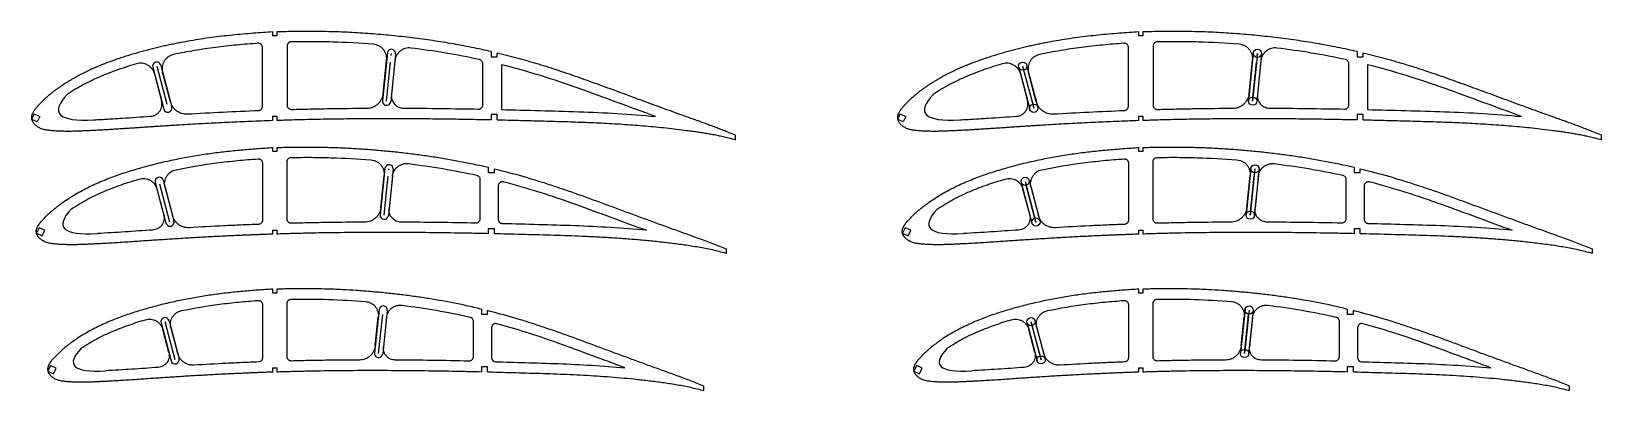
# Model space of a CAD drawing. Header units: millimetres. Extents: x -11497 to 404, y -3854 to 414.
# Drawn here: x -9140 to -8377, y -2519 to -2345 of the extents above; entities that cross this region are included whole.
import ezdxf

# ---------------------------------------------------------------- set-up
doc = ezdxf.new("R2010")
doc.units = ezdxf.units.MM
doc.linetypes.add('CENTER2', pattern=[28.575, 19.05, -3.175, 3.175, -3.175])
doc.layers.add('11', color=80, linetype='Continuous')
doc.layers.add('7', color=1, linetype='Continuous')

# ---------------------------------------------------------------- blocks, each defined once
blk = doc.blocks.new('*U49')
at = {"layer": '7', "color": 0, "linetype": 'CENTER2', "transparency": 16777216}
blk.add_line((-2.7, 10.21), (2.7, -10.21), dxfattribs=at)
blk = doc.blocks.new('*U50')
at = {"layer": '7', "color": 0, "linetype": 'CENTER2', "transparency": 16777216}
blk.add_line((-1.17, -11.61), (1.17, 11.61), dxfattribs=at)
blk = doc.blocks.new('*U51')
at = {"layer": '7', "color": 0, "linetype": 'CENTER2', "transparency": 16777216}
blk.add_line((2.61, -9.89), (-2.61, 9.89), dxfattribs=at)
blk = doc.blocks.new('*U52')
at = {"layer": '7', "color": 0, "linetype": 'CENTER2', "transparency": 16777216}
blk.add_line((-1.14, -11.25), (1.14, 11.25), dxfattribs=at)
blk = doc.blocks.new('*U53')
at = {"layer": '7', "color": 0, "linetype": 'CENTER2', "transparency": 16777216}
blk.add_line((2.45, -9.26), (-2.45, 9.26), dxfattribs=at)
blk = doc.blocks.new('*U54')
at = {"layer": '7', "color": 0, "linetype": 'CENTER2', "transparency": 16777216}
blk.add_line((-1.1, -10.54), (1.1, 10.54), dxfattribs=at)
blk = doc.blocks.new('*U62')
at = {"layer": '7', "color": 0, "linetype": 'CENTER2', "transparency": 16777216}
blk.add_line((-2.7, 10.21), (2.7, -10.21), dxfattribs=at)
blk = doc.blocks.new('*U64')
at = {"layer": '7', "color": 0, "linetype": 'CENTER2', "transparency": 16777216}
blk.add_line((-1.17, -11.61), (1.17, 11.61), dxfattribs=at)
blk = doc.blocks.new('*U65')
at = {"layer": '7', "color": 0, "linetype": 'CENTER2', "transparency": 16777216}
blk.add_line((2.61, -9.89), (-2.61, 9.89), dxfattribs=at)
blk = doc.blocks.new('*U66')
at = {"layer": '7', "color": 0, "linetype": 'CENTER2', "transparency": 16777216}
blk.add_line((-1.14, -11.25), (1.14, 11.25), dxfattribs=at)
blk = doc.blocks.new('*U67')
at = {"layer": '7', "color": 0, "linetype": 'CENTER2', "transparency": 16777216}
blk.add_line((2.45, -9.26), (-2.45, 9.26), dxfattribs=at)
blk = doc.blocks.new('*U68')
at = {"layer": '7', "color": 0, "linetype": 'CENTER2', "transparency": 16777216}
blk.add_line((-1.1, -10.54), (1.1, 10.54), dxfattribs=at)

msp = doc.modelspace()

# ---------------------------------------------------------------- linework, layer by layer
for p, q in [((-9022.6375, -2347.175), (-9022.6375, -2345.1847)), ((-9020.6375, -2347.175), (-9022.6375, -2347.175)), ((-9020.6375, -2345.175), (-9020.6375, -2347.175)), ((-8602.1145, -2347.175), (-8602.1145, -2345.1847)), ((-8600.1145, -2347.175), (-8602.1145, -2347.175)), ((-8600.1145, -2345.175), (-8600.1145, -2347.175)), ((-8916.5982, -2354.7972), (-8916.5982, -2357.2972)), ((-8913.5982, -2357.2972), (-8913.5982, -2355.5057)), ((-8496.0751, -2354.7972), (-8496.0751, -2357.2972)), ((-8493.0751, -2357.2972), (-8493.0751, -2355.5057)), ((-8916.5982, -2357.2972), (-8913.5982, -2357.2972)), ((-8496.0751, -2357.2972), (-8493.0751, -2357.2972)), ((-9022.6375, -2388.1532), (-9022.6375, -2386.1532)), ((-9022.6375, -2386.1532), (-9020.6375, -2386.1532)), ((-9020.6375, -2386.1532), (-9020.6375, -2388.1068)), ((-8913.5982, -2385.404), (-8916.5982, -2385.404)), ((-8916.5982, -2385.404), (-8916.5982, -2387.8371)), ((-8913.5982, -2387.904), (-8913.5982, -2385.404)), ((-8602.1145, -2388.1532), (-8602.1145, -2386.1532)), ((-8602.1145, -2386.1532), (-8600.1145, -2386.1532)), ((-8600.1145, -2386.1532), (-8600.1145, -2388.1068)), ((-8493.0751, -2385.404), (-8496.0751, -2385.404)), ((-8496.0751, -2385.404), (-8496.0751, -2387.8371)), ((-8493.0751, -2387.904), (-8493.0751, -2385.404)), ((-9022.6375, -2403.3371), (-9022.6375, -2401.3473)), ((-9020.6375, -2401.3371), (-9020.6375, -2403.3371)), ((-8602.1145, -2403.3371), (-8602.1145, -2401.3473)), ((-8600.1145, -2401.3371), (-8600.1145, -2403.3371)), ((-9020.6375, -2403.3371), (-9022.6375, -2403.3371)), ((-8600.1145, -2403.3371), (-8602.1145, -2403.3371)), ((-8918.0073, -2410.9869), (-8918.0073, -2413.4869)), ((-8918.0073, -2413.4869), (-8915.0073, -2413.4869)), ((-8915.0073, -2413.4869), (-8915.0073, -2411.7043)), ((-8497.4843, -2410.9869), (-8497.4843, -2413.4869)), ((-8497.4843, -2413.4869), (-8494.4843, -2413.4869)), ((-8494.4843, -2413.4869), (-8494.4843, -2411.7043)), ((-9022.6375, -2443.4883), (-9022.6375, -2441.4883)), ((-9022.6375, -2441.4883), (-9020.6375, -2441.4883)), ((-9020.6375, -2441.4883), (-9020.6375, -2443.4366)), ((-8915.0073, -2440.8086), (-8918.0073, -2440.8086)), ((-8918.0073, -2440.8086), (-8918.0073, -2443.2392)), ((-8915.0073, -2443.3086), (-8915.0073, -2440.8086)), ((-8602.1145, -2443.4883), (-8602.1145, -2441.4883)), ((-8602.1145, -2441.4883), (-8600.1145, -2441.4883)), ((-8600.1145, -2441.4883), (-8600.1145, -2443.4366)), ((-8494.4843, -2440.8086), (-8497.4843, -2440.8086)), ((-8497.4843, -2440.8086), (-8497.4843, -2443.2392)), ((-8494.4843, -2443.3086), (-8494.4843, -2440.8086)), ((-9022.6375, -2472.1731), (-9022.6375, -2470.1847)), ((-9020.6375, -2470.1731), (-9020.6375, -2472.1731)), ((-8602.1145, -2472.1731), (-8602.1145, -2470.1847)), ((-8600.1145, -2470.1731), (-8600.1145, -2472.1731)), ((-9020.6375, -2472.1731), (-9022.6375, -2472.1731)), ((-8600.1145, -2472.1731), (-8602.1145, -2472.1731)), ((-8921.3243, -2479.8996), (-8921.3243, -2482.3996)), ((-8921.3243, -2482.3996), (-8918.3243, -2482.3996)), ((-8918.3243, -2482.3996), (-8918.3243, -2480.6395)), ((-8500.8012, -2479.8996), (-8500.8012, -2482.3996)), ((-8500.8012, -2482.3996), (-8497.8012, -2482.3996)), ((-8497.8012, -2482.3996), (-8497.8012, -2480.6395)), ((-9022.6375, -2510.36), (-9022.6375, -2508.36)), ((-9022.6375, -2508.36), (-9020.6375, -2508.36)), ((-9020.6375, -2508.36), (-9020.6375, -2510.3103)), ((-8918.3243, -2507.8662), (-8921.3243, -2507.8662)), ((-8921.3243, -2507.8662), (-8921.3243, -2510.2915)), ((-8918.3243, -2510.3662), (-8918.3243, -2507.8662)), ((-8602.1145, -2510.36), (-8602.1145, -2508.36)), ((-8602.1145, -2508.36), (-8600.1145, -2508.36)), ((-8600.1145, -2508.36), (-8600.1145, -2510.3103)), ((-8497.8012, -2507.8662), (-8500.8012, -2507.8662)), ((-8500.8012, -2507.8662), (-8500.8012, -2510.2915)), ((-8497.8012, -2510.3662), (-8497.8012, -2507.8662))]:
    msp.add_line(p, q)
at = {"color": 7, "linetype": 'Continuous', "lineweight": 25}
for p, q in [((-9027.6375, -2381.395), (-9027.6375, -2352.7293)), ((-9015.6375, -2352.0511), (-9015.6375, -2380.8722)), ((-8607.1145, -2381.395), (-8607.1145, -2352.7293)), ((-8595.1145, -2352.0511), (-8595.1145, -2380.8722)), ((-8968.9446, -2375.0839), (-8967.3198, -2358.9117)), ((-8963.34, -2359.3138), (-8964.9829, -2375.6652)), ((-8920.5982, -2380.7098), (-8920.5982, -2360.6236)), ((-8911.5982, -2361.1456), (-8911.5982, -2382.9479)), ((-8548.4216, -2375.0839), (-8546.7967, -2358.9117)), ((-8542.817, -2359.3138), (-8544.4598, -2375.6652)), ((-8500.0751, -2380.7098), (-8500.0751, -2360.6236)), ((-8491.0751, -2361.1456), (-8491.0751, -2382.9479)), ((-9080.0489, -2365.6449), (-9076.6053, -2378.6761)), ((-9072.3468, -2379.1346), (-9076.1237, -2364.8422)), ((-8659.5258, -2365.6449), (-8656.0823, -2378.6761)), ((-8651.8238, -2379.1346), (-8655.6006, -2364.8422)), ((-9122.4147, -2375.5879), (-9122.4143, -2375.5883)), ((-8701.8917, -2375.5879), (-8701.8913, -2375.5883)), ((-9139.6743, -2387.6961), (-9138.4064, -2384.9771)), ((-9138.4064, -2384.9771), (-9135.6875, -2386.245)), ((-9135.6875, -2386.245), (-9136.9554, -2388.9639)), ((-8719.1512, -2387.6961), (-8717.8834, -2384.9771)), ((-8717.8834, -2384.9771), (-8715.1645, -2386.245)), ((-8715.1645, -2386.245), (-8716.4323, -2388.9639)), ((-9136.9554, -2388.9639), (-9139.6743, -2387.6961)), ((-8716.4323, -2388.9639), (-8719.1512, -2387.6961)), ((-8797.8442, -2397.6044), (-8797.8442, -2395.4531)), ((-8377.3211, -2397.6044), (-8377.3211, -2395.4531)), ((-9027.6375, -2408.879), (-9027.6375, -2436.7178)), ((-9015.6375, -2436.2077), (-9015.6375, -2408.2151)), ((-8607.1145, -2408.879), (-8607.1145, -2436.7178)), ((-8595.1145, -2436.2077), (-8595.1145, -2408.2151)), ((-8970.1024, -2430.4882), (-8968.5325, -2415.0409)), ((-8964.5512, -2415.4349), (-8966.1393, -2431.0593)), ((-8922.0073, -2416.8013), (-8922.0073, -2436.1082)), ((-8549.5794, -2430.4882), (-8548.0095, -2415.0409)), ((-8544.0282, -2415.4349), (-8545.6163, -2431.0593)), ((-8501.4843, -2416.8013), (-8501.4843, -2436.1082)), ((-9075.5607, -2433.9798), (-9078.8315, -2421.5997)), ((-9074.9061, -2420.798), (-9071.3039, -2434.4323)), ((-8913.0073, -2436.4005), (-8913.0073, -2419.9366)), ((-8655.0377, -2433.9798), (-8658.3085, -2421.5997)), ((-8654.3831, -2420.798), (-8650.7809, -2434.4323)), ((-8492.4843, -2436.4005), (-8492.4843, -2419.9366)), ((-9120.3355, -2431.2032), (-9120.3351, -2431.2035)), ((-8699.8124, -2431.2032), (-8699.8121, -2431.2035)), ((-9136.0629, -2440.3324), (-9137.3307, -2443.0513)), ((-9137.3307, -2443.0513), (-9134.6118, -2444.3192)), ((-9133.344, -2441.6003), (-9136.0629, -2440.3324)), ((-9134.6118, -2444.3192), (-9133.344, -2441.6003)), ((-9107.7854, -2443.1767), (-9107.786, -2443.1767)), ((-8715.5398, -2440.3324), (-8716.8077, -2443.0513)), ((-8716.8077, -2443.0513), (-8714.0888, -2444.3192)), ((-8712.8209, -2441.6003), (-8715.5398, -2440.3324)), ((-8714.0888, -2444.3192), (-8712.8209, -2441.6003)), ((-8687.2624, -2443.1767), (-8687.2629, -2443.1767)), ((-8802.4702, -2450.6816), (-8802.47, -2452.836)), ((-8381.9472, -2450.6816), (-8381.947, -2452.836)), ((-9027.6375, -2477.6853), (-9027.6375, -2503.5777)), ((-9015.6375, -2503.0994), (-9015.6375, -2477.0564)), ((-8607.1145, -2477.6853), (-8607.1145, -2503.5777)), ((-8595.1145, -2503.0994), (-8595.1145, -2477.0564)), ((-8972.8414, -2497.6889), (-8971.3736, -2483.6527)), ((-8967.3886, -2484.0268), (-8968.8737, -2498.2236)), ((-8925.3243, -2485.683), (-8925.3243, -2503.1498)), ((-8552.3183, -2497.6889), (-8550.8506, -2483.6527)), ((-8546.8655, -2484.0268), (-8548.3506, -2498.2236)), ((-8504.8012, -2485.683), (-8504.8012, -2503.1498)), ((-9073.0632, -2500.9413), (-9076.0041, -2489.8042)), ((-9072.0791, -2489.0012), (-9068.8144, -2501.3644)), ((-8916.3243, -2488.9188), (-8916.3243, -2503.4666)), ((-8652.5401, -2500.9413), (-8655.4811, -2489.8042)), ((-8651.556, -2489.0012), (-8648.2914, -2501.3644)), ((-8495.8012, -2488.9188), (-8495.8012, -2503.4666)), ((-9115.4412, -2498.7521), (-9115.4409, -2498.7524)), ((-8694.9181, -2498.7521), (-8694.9178, -2498.7524)), ((-9130.5464, -2507.2694), (-9131.8142, -2509.9883)), ((-9127.8275, -2508.5372), (-9130.5464, -2507.2694)), ((-9129.0953, -2511.2561), (-9127.8275, -2508.5372)), ((-8710.0234, -2507.2694), (-8711.2912, -2509.9883)), ((-8707.3044, -2508.5372), (-8710.0234, -2507.2694)), ((-8708.5723, -2511.2561), (-8707.3044, -2508.5372)), ((-9131.8142, -2509.9883), (-9129.0953, -2511.2561)), ((-9103.7397, -2509.8462), (-9103.7415, -2509.8463)), ((-8711.2912, -2509.9883), (-8708.5723, -2511.2561)), ((-8683.2166, -2509.8462), (-8683.2184, -2509.8463)), ((-8813.3589, -2519.4817), (-8813.3595, -2517.32)), ((-8392.8358, -2519.4817), (-8392.8365, -2517.32))]:
    msp.add_line(p, q, dxfattribs=at)
at = {"color": 7, "linetype": 'Continuous'}
for centre, start, end in [((-8914.3243, -2488.9188), 74.8485099, 180), ((-8493.8012, -2488.9188), 74.8485099, 180), ((-8914.3243, -2503.4666), 180, 268.4887018), ((-8493.8012, -2503.4666), 180, 268.4887018)]:
    msp.add_arc(centre, 2, start, end, dxfattribs=at)
at = {"color": 7, "linetype": 'Continuous', "lineweight": 25}
for points, knots in [([(-9022.6375, -2345.1847), (-9025.7703, -2345.4039), (-9030.6037, -2345.7887), (-9037.1425, -2346.2775), (-9042.2439, -2346.7615), (-9047.337, -2347.3188), (-9052.4189, -2347.9641), (-9057.4886, -2348.696), (-9062.5444, -2349.5191), (-9066.7616, -2350.2908), (-9070.1484, -2350.9587), (-9072.7095, -2351.4941), (-9075.2649, -2352.0529), (-9077.8139, -2352.6404), (-9080.3567, -2353.2543), (-9082.8935, -2353.8957), (-9085.4458, -2354.5715), (-9088.0133, -2355.2811), (-9090.5939, -2356.0291), (-9093.1645, -2356.8094), (-9095.7233, -2357.6277), (-9098.2711, -2358.4811), (-9100.8058, -2359.3752), (-9102.9212, -2360.1627), (-9104.6253, -2360.82), (-9105.9216, -2361.3361), (-9107.2132, -2361.8634), (-9108.4976, -2362.4062), (-9109.7759, -2362.9609), (-9111.0462, -2363.5319), (-9112.3287, -2364.1288), (-9113.6242, -2364.7505), (-9114.9293, -2365.4029), (-9116.2272, -2366.0713), (-9117.5147, -2366.762), (-9118.7951, -2367.4719), (-9120.0674, -2368.2038), (-9121.3675, -2368.9774), (-9122.6925, -2369.7944), (-9124.0379, -2370.657), (-9125.3662, -2371.5414), (-9126.6714, -2372.4478), (-9127.9503, -2373.3715), (-9129.1959, -2374.3142), (-9130.2536, -2375.1501), (-9131.1319, -2375.8758), (-9131.8482, -2376.4827), (-9132.5569, -2377.1081), (-9133.2678, -2377.7511), (-9133.9832, -2378.4215), (-9134.7094, -2379.1225), (-9135.5318, -2379.9404), (-9136.4477, -2380.8749), (-9137.4108, -2381.9418), (-9138.2944, -2383.049), (-9139.0352, -2384.1885), (-9139.5749, -2385.3494), (-9139.8553, -2386.535), (-9139.772, -2387.5712), (-9139.5574, -2388.2402), (-9139.2996, -2388.6764), (-9139.0613, -2389.1515), (-9138.586, -2389.7338), (-9138.0021, -2390.3348), (-9137.3403, -2390.8783), (-9136.6311, -2391.3619), (-9135.9165, -2391.7587), (-9135.2128, -2392.0711), (-9134.5311, -2392.3132), (-9133.8435, -2392.5045), (-9133.1517, -2392.6554), (-9132.4555, -2392.7721), (-9131.7566, -2392.8668), (-9130.8722, -2392.9657), (-9129.8018, -2393.0682), (-9128.5449, -2393.1689), (-9127.2843, -2393.2467), (-9126.0215, -2393.3042), (-9124.757, -2393.3463), (-9123.4916, -2393.3686), (-9122.2253, -2393.3779), (-9120.9588, -2393.3691), (-9119.6929, -2393.3496), (-9118.4279, -2393.3185), (-9117.1636, -2393.2786), (-9115.8994, -2393.2314), (-9114.6354, -2393.1798), (-9113.3706, -2393.1235), (-9112.1053, -2393.0657), (-9110.8392, -2393.0078), (-9109.5735, -2392.9454), (-9108.3077, -2392.883), (-9107.0421, -2392.8188), (-9105.7761, -2392.7507), (-9104.0871, -2392.658), (-9101.9753, -2392.5364), (-9099.4414, -2392.3802), (-9096.9084, -2392.2196), (-9094.3758, -2392.0512), (-9091.8435, -2391.8811), (-9089.3109, -2391.7087), (-9086.778, -2391.5345), (-9084.2446, -2391.3641), (-9081.7114, -2391.1929), (-9079.1785, -2391.0266), (-9076.6458, -2390.8595), (-9074.1128, -2390.6964), (-9071.5792, -2390.5362), (-9068.2024, -2390.3268), (-9063.9826, -2390.0726), (-9058.9199, -2389.7818), (-9053.8573, -2389.5067), (-9048.7944, -2389.2442), (-9043.7302, -2388.9994), (-9038.6645, -2388.7681), (-9031.6339, -2388.4732), (-9026.2913, -2388.2722), (-9022.6375, -2388.1532)], [0, 0, 0, 0, 0.037810127, 0.058378142, 0.078944165, 0.099502757, 0.120062306, 0.140618196, 0.161171844, 0.181730392, 0.192232993, 0.202733734, 0.213231801, 0.223726436, 0.234226583, 0.244725708, 0.255230035, 0.266014973, 0.276796177, 0.287577874, 0.298358395, 0.309139928, 0.31992681, 0.330717371, 0.336315928, 0.341916893, 0.34751551, 0.353112043, 0.35870546, 0.364292741, 0.369880161, 0.375736121, 0.381592742, 0.387447349, 0.393312559, 0.399182199, 0.405074118, 0.410984135, 0.41739554, 0.423814744, 0.430225953, 0.436607106, 0.442946104, 0.449218507, 0.455412895, 0.459176702, 0.462934888, 0.466716263, 0.470556156, 0.474475231, 0.47851987, 0.482707985, 0.488439354, 0.49427259, 0.500005689, 0.505479778, 0.510596009, 0.515360546, 0.519964911, 0.522941483, 0.523713317, 0.526061566, 0.529321954, 0.532702959, 0.536149006, 0.539609724, 0.543025292, 0.545975002, 0.548870241, 0.551727175, 0.554561889, 0.557391908, 0.560223219, 0.563052882, 0.568106577, 0.573167981, 0.578234398, 0.583311455, 0.588388324, 0.593465992, 0.598549122, 0.603634584, 0.60871431, 0.613792524, 0.618869059, 0.62394358, 0.629023617, 0.634100922, 0.639186879, 0.644273168, 0.649360468, 0.654444114, 0.659532454, 0.664617865, 0.669708001, 0.679898873, 0.690085219, 0.700273946, 0.710457126, 0.720645539, 0.730830795, 0.741020462, 0.751213282, 0.761401695, 0.771588867, 0.781775629, 0.79196117, 0.802149496, 0.812340623, 0.832694999, 0.853048018, 0.873395476, 0.893737901, 0.914086761, 0.934438591, 0.95479294, 0.998807953, 0.998807953, 0.998807953, 0.998807953]), ([(-8916.5982, -2354.7972), (-8918.0892, -2354.4519), (-8921.2648, -2353.738), (-8926.1101, -2352.7218), (-8931.1313, -2351.7446), (-8936.1374, -2350.8456), (-8941.1549, -2350.0181), (-8946.1827, -2349.256), (-8951.2209, -2348.5606), (-8956.2682, -2347.9271), (-8961.3131, -2347.3571), (-8966.3539, -2346.8473), (-8971.3891, -2346.3972), (-8976.4281, -2346.0069), (-8981.4709, -2345.6783), (-8986.5174, -2345.4081), (-8991.5676, -2345.2023), (-8996.6234, -2345.0582), (-9001.6826, -2344.9741), (-9006.7444, -2344.9588), (-9013.063, -2345.0162), (-9017.6931, -2345.1468), (-9020.6375, -2345.175)], [0.540546831, 0.540546831, 0.540546831, 0.540546831, 0.560305634, 0.58256543, 0.604458081, 0.626342623, 0.64822472, 0.670106377, 0.69199188, 0.713881813, 0.735775608, 0.757534826, 0.779287847, 0.80103746, 0.82278231, 0.844525637, 0.866279057, 0.888033004, 0.909820868, 0.931599156, 0.953379782, 0.991393692, 0.991393692, 0.991393692, 0.991393692]), ([(-8602.1145, -2345.1847), (-8605.2473, -2345.4039), (-8610.0806, -2345.7887), (-8616.6194, -2346.2775), (-8621.7209, -2346.7615), (-8626.8139, -2347.3188), (-8631.8959, -2347.9641), (-8636.9656, -2348.696), (-8642.0213, -2349.5191), (-8646.2386, -2350.2908), (-8649.6254, -2350.9587), (-8652.1865, -2351.4941), (-8654.7419, -2352.0529), (-8657.2908, -2352.6404), (-8659.8336, -2353.2543), (-8662.3704, -2353.8957), (-8664.9228, -2354.5715), (-8667.4903, -2355.2811), (-8670.0709, -2356.0291), (-8672.6415, -2356.8094), (-8675.2003, -2357.6277), (-8677.748, -2358.4811), (-8680.2827, -2359.3752), (-8682.3982, -2360.1627), (-8684.1023, -2360.82), (-8685.3985, -2361.3361), (-8686.6901, -2361.8634), (-8687.9746, -2362.4062), (-8689.2529, -2362.9609), (-8690.5232, -2363.5319), (-8691.8057, -2364.1288), (-8693.1011, -2364.7505), (-8694.4063, -2365.4029), (-8695.7042, -2366.0713), (-8696.9916, -2366.762), (-8698.2721, -2367.4719), (-8699.5444, -2368.2038), (-8700.8444, -2368.9774), (-8702.1694, -2369.7944), (-8703.5149, -2370.657), (-8704.8432, -2371.5414), (-8706.1484, -2372.4478), (-8707.4272, -2373.3715), (-8708.6728, -2374.3142), (-8709.7306, -2375.1501), (-8710.6088, -2375.8758), (-8711.3252, -2376.4827), (-8712.0339, -2377.1081), (-8712.7447, -2377.7511), (-8713.4602, -2378.4215), (-8714.1864, -2379.1225), (-8715.0087, -2379.9404), (-8715.9247, -2380.8749), (-8716.8877, -2381.9418), (-8717.7714, -2383.049), (-8718.5122, -2384.1885), (-8719.0519, -2385.3494), (-8719.3323, -2386.535), (-8719.249, -2387.5712), (-8719.0344, -2388.2402), (-8718.7765, -2388.6764), (-8718.5383, -2389.1515), (-8718.063, -2389.7338), (-8717.479, -2390.3348), (-8716.8172, -2390.8783), (-8716.1081, -2391.3619), (-8715.3935, -2391.7587), (-8714.6897, -2392.0711), (-8714.0081, -2392.3132), (-8713.3205, -2392.5045), (-8712.6286, -2392.6554), (-8711.9325, -2392.7721), (-8711.2336, -2392.8668), (-8710.3491, -2392.9657), (-8709.2788, -2393.0682), (-8708.0219, -2393.1689), (-8706.7613, -2393.2467), (-8705.4984, -2393.3042), (-8704.234, -2393.3463), (-8702.9685, -2393.3686), (-8701.7022, -2393.3779), (-8700.4358, -2393.3691), (-8699.1698, -2393.3496), (-8697.9049, -2393.3185), (-8696.6406, -2393.2786), (-8695.3764, -2393.2314), (-8694.1123, -2393.1798), (-8692.8475, -2393.1235), (-8691.5823, -2393.0657), (-8690.3162, -2393.0078), (-8689.0505, -2392.9454), (-8687.7846, -2392.883), (-8686.519, -2392.8188), (-8685.2531, -2392.7507), (-8683.564, -2392.658), (-8681.4523, -2392.5364), (-8678.9184, -2392.3802), (-8676.3854, -2392.2196), (-8673.8527, -2392.0512), (-8671.3205, -2391.8811), (-8668.7878, -2391.7087), (-8666.2549, -2391.5345), (-8663.7215, -2391.3641), (-8661.1884, -2391.1929), (-8658.6554, -2391.0266), (-8656.1227, -2390.8595), (-8653.5897, -2390.6964), (-8651.0561, -2390.5362), (-8647.6794, -2390.3268), (-8643.4596, -2390.0726), (-8638.3969, -2389.7818), (-8633.3343, -2389.5067), (-8628.2714, -2389.2442), (-8623.2072, -2388.9994), (-8618.1414, -2388.7681), (-8611.1109, -2388.4732), (-8605.7683, -2388.2722), (-8602.1145, -2388.1532)], [0, 0, 0, 0, 0.037810127, 0.058378142, 0.078944165, 0.099502757, 0.120062306, 0.140618196, 0.161171844, 0.181730392, 0.192232993, 0.202733734, 0.213231801, 0.223726436, 0.234226583, 0.244725708, 0.255230035, 0.266014973, 0.276796177, 0.287577874, 0.298358395, 0.309139928, 0.31992681, 0.330717371, 0.336315928, 0.341916893, 0.34751551, 0.353112043, 0.35870546, 0.364292741, 0.369880161, 0.375736121, 0.381592742, 0.387447349, 0.393312559, 0.399182199, 0.405074118, 0.410984135, 0.41739554, 0.423814744, 0.430225953, 0.436607106, 0.442946104, 0.449218507, 0.455412895, 0.459176702, 0.462934888, 0.466716263, 0.470556156, 0.474475231, 0.47851987, 0.482707985, 0.488439354, 0.49427259, 0.500005689, 0.505479778, 0.510596009, 0.515360546, 0.519964911, 0.522941483, 0.523713317, 0.526061566, 0.529321954, 0.532702959, 0.536149006, 0.539609724, 0.543025292, 0.545975002, 0.548870241, 0.551727175, 0.554561889, 0.557391908, 0.560223219, 0.563052882, 0.568106577, 0.573167981, 0.578234398, 0.583311455, 0.588388324, 0.593465992, 0.598549122, 0.603634584, 0.60871431, 0.613792524, 0.618869059, 0.62394358, 0.629023617, 0.634100922, 0.639186879, 0.644273168, 0.649360468, 0.654444114, 0.659532454, 0.664617865, 0.669708001, 0.679898873, 0.690085219, 0.700273946, 0.710457126, 0.720645539, 0.730830795, 0.741020462, 0.751213282, 0.761401695, 0.771588867, 0.781775629, 0.79196117, 0.802149496, 0.812340623, 0.832694999, 0.853048018, 0.873395476, 0.893737901, 0.914086761, 0.934438591, 0.95479294, 0.998807953, 0.998807953, 0.998807953, 0.998807953]), ([(-8496.0751, -2354.7972), (-8497.5662, -2354.4519), (-8500.7418, -2353.738), (-8505.5871, -2352.7218), (-8510.6083, -2351.7446), (-8515.6144, -2350.8456), (-8520.6318, -2350.0181), (-8525.6597, -2349.256), (-8530.6979, -2348.5606), (-8535.7451, -2347.9271), (-8540.7901, -2347.3571), (-8545.8308, -2346.8473), (-8550.866, -2346.3972), (-8555.9051, -2346.0069), (-8560.9478, -2345.6783), (-8565.9943, -2345.4081), (-8571.0446, -2345.2023), (-8576.1004, -2345.0582), (-8581.1595, -2344.9741), (-8586.2214, -2344.9588), (-8592.5399, -2345.0162), (-8597.17, -2345.1468), (-8600.1145, -2345.175)], [0.540546831, 0.540546831, 0.540546831, 0.540546831, 0.560305634, 0.58256543, 0.604458081, 0.626342623, 0.64822472, 0.670106377, 0.69199188, 0.713881813, 0.735775608, 0.757534826, 0.779287847, 0.80103746, 0.82278231, 0.844525637, 0.866279057, 0.888033004, 0.909820868, 0.931599156, 0.953379782, 0.991393692, 0.991393692, 0.991393692, 0.991393692]), ([(-9029.7905, -2350.7352), (-9031.5106, -2350.8672), (-9033.2309, -2350.9963), (-9036.67, -2351.2692), (-9038.3884, -2351.4178), (-9043.5381, -2351.9198), (-9046.9664, -2352.3043), (-9053.8105, -2353.2004), (-9057.2276, -2353.7081), (-9064.0299, -2354.8549), (-9067.4173, -2355.4941), (-9070.7904, -2356.2023)], [0, 0, 0, 0, 0.125, 0.125, 0.25, 0.25, 0.5, 0.5, 0.75, 0.75, 1, 1, 1, 1]), ([(-9027.6375, -2352.7293), (-9027.6375, -2352.5908), (-9027.6517, -2352.4547), (-9027.7076, -2352.1871), (-9027.7499, -2352.0541), (-9027.8598, -2351.8027), (-9027.927, -2351.6838), (-9028.0861, -2351.4597), (-9028.178, -2351.3551), (-9028.4786, -2351.0766), (-9028.7199, -2350.9313), (-9029.1073, -2350.796), (-9029.2431, -2350.7638), (-9029.5153, -2350.7283), (-9029.6524, -2350.7246), (-9029.7905, -2350.7352)], [0, 0, 0, 0, 0.125, 0.125, 0.25, 0.25, 0.375, 0.375, 0.5, 0.5, 0.75, 0.75, 0.875, 0.875, 1, 1, 1, 1]), ([(-9013.6774, -2350.0515), (-9013.8078, -2350.0541), (-9013.9357, -2350.0693), (-9014.187, -2350.1238), (-9014.3116, -2350.1637), (-9014.5492, -2350.2663), (-9014.6618, -2350.3285), (-9014.8744, -2350.4742), (-9014.9751, -2350.5586), (-9015.1555, -2350.7425), (-9015.2363, -2350.8425), (-9015.3788, -2351.0589), (-9015.4397, -2351.1745), (-9015.5858, -2351.5313), (-9015.6375, -2351.7904), (-9015.6375, -2352.0511)], [0, 0, 0, 0, 0.125, 0.125, 0.25, 0.25, 0.375, 0.375, 0.5, 0.5, 0.625, 0.625, 0.75, 0.75, 1, 1, 1, 1]), ([(-8973.7396, -2351.233), (-8980.3684, -2350.7116), (-8987.0105, -2350.3472), (-8996.9946, -2350.0475), (-9000.326, -2349.9874), (-9005.3287, -2349.9634), (-9006.9972, -2349.9665), (-9010.3359, -2349.9927), (-9012.0064, -2350.0181), (-9013.6774, -2350.0515)], [0, 0, 0, 0, 0.5, 0.5, 0.75, 0.75, 0.875, 0.875, 1, 1, 1, 1]), ([(-8967.3198, -2358.9117), (-8967.2729, -2358.4454), (-8967.2732, -2357.9816), (-8967.3649, -2357.0587), (-8967.4583, -2356.5957), (-8967.7309, -2355.7102), (-8967.9098, -2355.2841), (-8968.2428, -2354.6703), (-8968.3652, -2354.4694), (-8968.6267, -2354.0849), (-8968.7662, -2353.9002), (-8969.2108, -2353.3686), (-8969.5433, -2353.0422), (-8970.2728, -2352.4577), (-8970.661, -2352.206), (-8971.4826, -2351.7814), (-8971.9209, -2351.6074), (-8972.8154, -2351.3524), (-8973.2725, -2351.2698), (-8973.7396, -2351.233)], [0, 0, 0, 0, 0.125, 0.125, 0.25, 0.25, 0.375, 0.375, 0.4375, 0.4375, 0.5, 0.5, 0.625, 0.625, 0.75, 0.75, 0.875, 0.875, 1, 1, 1, 1]), ([(-8955.5176, -2353.0648), (-8955.9829, -2353.0078), (-8956.4468, -2352.9978), (-8957.3718, -2353.0691), (-8957.8369, -2353.1522), (-8958.7286, -2353.405), (-8959.1588, -2353.5743), (-8959.7801, -2353.8936), (-8959.9838, -2354.0115), (-8960.3742, -2354.2643), (-8960.5621, -2354.3997), (-8961.1038, -2354.8322), (-8961.4376, -2355.1573), (-8962.0387, -2355.8738), (-8962.2991, -2356.2564), (-8962.7421, -2357.0686), (-8962.9258, -2357.5031), (-8963.2005, -2358.3921), (-8963.2932, -2358.8474), (-8963.34, -2359.3138)], [0, 0, 0, 0, 0.125, 0.125, 0.25, 0.25, 0.375, 0.375, 0.4375, 0.4375, 0.5, 0.5, 0.625, 0.625, 0.75, 0.75, 0.875, 0.875, 1, 1, 1, 1]), ([(-8922.1738, -2358.6694), (-8927.7082, -2357.4653), (-8933.2547, -2356.4039), (-8944.3703, -2354.5468), (-8949.9391, -2353.749), (-8955.5176, -2353.0648)], [0, 0, 0, 0, 0.5, 0.5, 1, 1, 1, 1]), ([(-8797.8442, -2395.4531), (-8798.9801, -2394.9597), (-8800.9629, -2394.1592), (-8803.7709, -2393.0371), (-8806.2633, -2392.0769), (-8808.7489, -2391.1388), (-8811.241, -2390.2189), (-8813.7376, -2389.3111), (-8816.2378, -2388.4133), (-8818.739, -2387.5165), (-8822.0753, -2386.3252), (-8826.2401, -2384.8227), (-8831.2319, -2383.0076), (-8836.2196, -2381.1851), (-8841.2029, -2379.3513), (-8846.1858, -2377.5157), (-8851.1688, -2375.6768), (-8856.1449, -2373.843), (-8861.1139, -2372.015), (-8866.0787, -2370.2044), (-8871.0513, -2368.4172), (-8876.0339, -2366.6614), (-8881.0321, -2364.9495), (-8886.0481, -2363.2887), (-8891.0493, -2361.7012), (-8896.0355, -2360.1932), (-8901.0062, -2358.7672), (-8905.9957, -2357.4108), (-8910.1961, -2356.3345), (-8912.7338, -2355.7137), (-8913.5982, -2355.5057)], [0, 0, 0, 0, 0.015987774, 0.027603423, 0.039037682, 0.050468654, 0.061901065, 0.073332522, 0.084764442, 0.096196547, 0.107635555, 0.13049922, 0.153355397, 0.176207116, 0.199054455, 0.221907143, 0.24476251, 0.267624717, 0.290371373, 0.313115788, 0.335849145, 0.358586315, 0.381317376, 0.404055046, 0.426798515, 0.449053993, 0.471304814, 0.493555415, 0.515804196, 0.527281934, 0.527281934, 0.527281934, 0.527281934]), ([(-8609.2675, -2350.7352), (-8610.9875, -2350.8672), (-8612.7078, -2350.9963), (-8616.147, -2351.2692), (-8617.8654, -2351.4178), (-8623.0151, -2351.9198), (-8626.4434, -2352.3043), (-8633.2875, -2353.2004), (-8636.7045, -2353.7081), (-8643.5069, -2354.8549), (-8646.8943, -2355.4941), (-8650.2673, -2356.2023)], [0, 0, 0, 0, 0.125, 0.125, 0.25, 0.25, 0.5, 0.5, 0.75, 0.75, 1, 1, 1, 1]), ([(-8607.1145, -2352.7293), (-8607.1145, -2352.5908), (-8607.1287, -2352.4547), (-8607.1845, -2352.1871), (-8607.2269, -2352.0541), (-8607.3368, -2351.8027), (-8607.404, -2351.6838), (-8607.563, -2351.4597), (-8607.6549, -2351.3551), (-8607.9555, -2351.0766), (-8608.1969, -2350.9313), (-8608.5843, -2350.796), (-8608.7201, -2350.7638), (-8608.9923, -2350.7283), (-8609.1294, -2350.7246), (-8609.2675, -2350.7352)], [0, 0, 0, 0, 0.125, 0.125, 0.25, 0.25, 0.375, 0.375, 0.5, 0.5, 0.75, 0.75, 0.875, 0.875, 1, 1, 1, 1]), ([(-8593.1544, -2350.0515), (-8593.2847, -2350.0541), (-8593.4127, -2350.0693), (-8593.664, -2350.1238), (-8593.7885, -2350.1637), (-8594.0262, -2350.2663), (-8594.1387, -2350.3285), (-8594.3513, -2350.4742), (-8594.452, -2350.5586), (-8594.6325, -2350.7425), (-8594.7133, -2350.8425), (-8594.8558, -2351.0589), (-8594.9167, -2351.1745), (-8595.0628, -2351.5313), (-8595.1145, -2351.7904), (-8595.1145, -2352.0511)], [0, 0, 0, 0, 0.125, 0.125, 0.25, 0.25, 0.375, 0.375, 0.5, 0.5, 0.625, 0.625, 0.75, 0.75, 1, 1, 1, 1]), ([(-8553.2166, -2351.233), (-8559.8454, -2350.7116), (-8566.4875, -2350.3472), (-8576.4716, -2350.0475), (-8579.803, -2349.9874), (-8584.8057, -2349.9634), (-8586.4742, -2349.9665), (-8589.8129, -2349.9927), (-8591.4833, -2350.0181), (-8593.1544, -2350.0515)], [0, 0, 0, 0, 0.5, 0.5, 0.75, 0.75, 0.875, 0.875, 1, 1, 1, 1]), ([(-8546.7967, -2358.9117), (-8546.7499, -2358.4454), (-8546.7501, -2357.9816), (-8546.8418, -2357.0587), (-8546.9352, -2356.5957), (-8547.2079, -2355.7102), (-8547.3868, -2355.2841), (-8547.7198, -2354.6703), (-8547.8422, -2354.4694), (-8548.1037, -2354.0849), (-8548.2432, -2353.9002), (-8548.6877, -2353.3686), (-8549.0202, -2353.0422), (-8549.7497, -2352.4577), (-8550.1379, -2352.206), (-8550.9596, -2351.7814), (-8551.3979, -2351.6074), (-8552.2923, -2351.3524), (-8552.7494, -2351.2698), (-8553.2166, -2351.233)], [0, 0, 0, 0, 0.125, 0.125, 0.25, 0.25, 0.375, 0.375, 0.4375, 0.4375, 0.5, 0.5, 0.625, 0.625, 0.75, 0.75, 0.875, 0.875, 1, 1, 1, 1]), ([(-8534.9946, -2353.0648), (-8535.4599, -2353.0078), (-8535.9238, -2352.9978), (-8536.8488, -2353.0691), (-8537.3139, -2353.1522), (-8538.2056, -2353.405), (-8538.6357, -2353.5743), (-8539.2571, -2353.8936), (-8539.4608, -2354.0115), (-8539.8512, -2354.2643), (-8540.039, -2354.3997), (-8540.5808, -2354.8322), (-8540.9146, -2355.1573), (-8541.5157, -2355.8738), (-8541.776, -2356.2564), (-8542.2191, -2357.0686), (-8542.4028, -2357.5031), (-8542.6775, -2358.3921), (-8542.7701, -2358.8474), (-8542.817, -2359.3138)], [0, 0, 0, 0, 0.125, 0.125, 0.25, 0.25, 0.375, 0.375, 0.4375, 0.4375, 0.5, 0.5, 0.625, 0.625, 0.75, 0.75, 0.875, 0.875, 1, 1, 1, 1]), ([(-8501.6508, -2358.6694), (-8507.1852, -2357.4653), (-8512.7317, -2356.4039), (-8523.8472, -2354.5468), (-8529.4161, -2353.749), (-8534.9946, -2353.0648)], [0, 0, 0, 0, 0.5, 0.5, 1, 1, 1, 1]), ([(-8377.3211, -2395.4531), (-8378.4571, -2394.9597), (-8380.4399, -2394.1592), (-8383.2479, -2393.0371), (-8385.7402, -2392.0769), (-8388.2258, -2391.1388), (-8390.7179, -2390.2189), (-8393.2146, -2389.3111), (-8395.7148, -2388.4133), (-8398.216, -2387.5165), (-8401.5523, -2386.3252), (-8405.7171, -2384.8227), (-8410.7088, -2383.0076), (-8415.6966, -2381.1851), (-8420.6799, -2379.3513), (-8425.6628, -2377.5157), (-8430.6458, -2375.6768), (-8435.6218, -2373.843), (-8440.5909, -2372.015), (-8445.5557, -2370.2044), (-8450.5282, -2368.4172), (-8455.5108, -2366.6614), (-8460.5091, -2364.9495), (-8465.5251, -2363.2887), (-8470.5262, -2361.7012), (-8475.5125, -2360.1932), (-8480.4831, -2358.7672), (-8485.4727, -2357.4108), (-8489.6731, -2356.3345), (-8492.2108, -2355.7137), (-8493.0751, -2355.5057)], [0, 0, 0, 0, 0.015987774, 0.027603423, 0.039037682, 0.050468654, 0.061901065, 0.073332522, 0.084764442, 0.096196547, 0.107635555, 0.13049922, 0.153355397, 0.176207116, 0.199054455, 0.221907143, 0.24476251, 0.267624717, 0.290371373, 0.313115788, 0.335849145, 0.358586315, 0.381317376, 0.404055046, 0.426798515, 0.449053993, 0.471304814, 0.493555415, 0.515804196, 0.527281934, 0.527281934, 0.527281934, 0.527281934]), ([(-9088.8004, -2360.7185), (-9091.7658, -2361.5921), (-9094.7017, -2362.5314), (-9099.0524, -2364.0586), (-9100.4936, -2364.5879), (-9103.3568, -2365.689), (-9104.7788, -2366.2609), (-9109.0089, -2368.0566), (-9111.7792, -2369.3643), (-9115.8397, -2371.5374), (-9117.1774, -2372.297), (-9119.821, -2373.8865), (-9121.127, -2374.7168), (-9122.4143, -2375.5883)], [0, 0, 0, 0, 0.25, 0.25, 0.375, 0.375, 0.5, 0.5, 0.75, 0.75, 0.875, 0.875, 1, 1, 1, 1]), ([(-9080.0489, -2365.6449), (-9080.1691, -2365.1898), (-9080.333, -2364.7538), (-9080.7452, -2363.9185), (-9080.9967, -2363.5162), (-9081.5663, -2362.7806), (-9081.8854, -2362.4435), (-9082.4162, -2361.9847), (-9082.6025, -2361.8394), (-9082.9845, -2361.5712), (-9083.3778, -2361.3234), (-9083.7933, -2361.116), (-9084.2199, -2360.9289), (-9084.4399, -2360.8453), (-9085.1094, -2360.6287), (-9085.5635, -2360.5308), (-9086.4867, -2360.4254), (-9086.9605, -2360.4188), (-9087.8906, -2360.4994), (-9088.3489, -2360.5855), (-9088.8004, -2360.7185)], [0, 0, 0, 0, 0.125, 0.125, 0.25, 0.25, 0.375, 0.375, 0.4375, 0.4375, 0.5, 0.5625, 0.5625, 0.625, 0.625, 0.75, 0.75, 0.875, 0.875, 1, 1, 1, 1]), ([(-9070.7904, -2356.2023), (-9071.2577, -2356.3004), (-9071.7078, -2356.4443), (-9072.5748, -2356.8207), (-9072.9945, -2357.0562), (-9073.7665, -2357.5989), (-9074.1227, -2357.9069), (-9074.6115, -2358.4254), (-9074.7667, -2358.6078), (-9075.0546, -2358.9832), (-9075.322, -2359.3713), (-9075.5492, -2359.7842), (-9075.7559, -2360.2098), (-9075.8495, -2360.4303), (-9076.094, -2361.0995), (-9076.2098, -2361.556), (-9076.3489, -2362.4893), (-9076.3713, -2362.9701), (-9076.319, -2363.9138), (-9076.2457, -2364.3806), (-9076.1237, -2364.8422)], [0, 0, 0, 0, 0.125, 0.125, 0.25, 0.25, 0.375, 0.375, 0.4375, 0.4375, 0.5, 0.5625, 0.5625, 0.625, 0.625, 0.75, 0.75, 0.875, 0.875, 1, 1, 1, 1]), ([(-8920.5982, -2360.6236), (-8920.5982, -2360.3953), (-8920.6362, -2360.1733), (-8920.7883, -2359.7428), (-8920.8981, -2359.546), (-8921.1847, -2359.1908), (-8921.3539, -2359.0417), (-8921.7421, -2358.8022), (-8921.9507, -2358.718), (-8922.1738, -2358.6694)], [0, 0, 0, 0, 0.25, 0.25, 0.5, 0.5, 0.75, 0.75, 1, 1, 1, 1]), ([(-8836.7816, -2386.3026), (-8842.9654, -2384.0382), (-8849.1421, -2381.7546), (-8861.4996, -2377.1985), (-8867.6794, -2374.921), (-8880.0877, -2370.5266), (-8886.3179, -2368.4151), (-8898.8793, -2364.5224), (-8905.2119, -2362.7462), (-8911.5982, -2361.1456)], [0, 0, 0, 0, 0.25, 0.25, 0.5, 0.5, 0.75, 0.75, 1, 1, 1, 1]), ([(-8668.2773, -2360.7185), (-8671.2428, -2361.5921), (-8674.1787, -2362.5314), (-8678.5294, -2364.0586), (-8679.9705, -2364.5879), (-8682.8338, -2365.689), (-8684.2557, -2366.2609), (-8688.4858, -2368.0566), (-8691.2562, -2369.3643), (-8695.3166, -2371.5374), (-8696.6543, -2372.297), (-8699.298, -2373.8865), (-8700.6039, -2374.7168), (-8701.8913, -2375.5883)], [0, 0, 0, 0, 0.25, 0.25, 0.375, 0.375, 0.5, 0.5, 0.75, 0.75, 0.875, 0.875, 1, 1, 1, 1]), ([(-8659.5258, -2365.6449), (-8659.6461, -2365.1898), (-8659.8099, -2364.7538), (-8660.2221, -2363.9185), (-8660.4736, -2363.5162), (-8661.0433, -2362.7806), (-8661.3623, -2362.4435), (-8661.8932, -2361.9847), (-8662.0795, -2361.8394), (-8662.4615, -2361.5712), (-8662.8548, -2361.3234), (-8663.2702, -2361.116), (-8663.6969, -2360.9289), (-8663.9169, -2360.8453), (-8664.5864, -2360.6287), (-8665.0405, -2360.5308), (-8665.9637, -2360.4254), (-8666.4375, -2360.4188), (-8667.3675, -2360.4994), (-8667.8259, -2360.5855), (-8668.2773, -2360.7185)], [0, 0, 0, 0, 0.125, 0.125, 0.25, 0.25, 0.375, 0.375, 0.4375, 0.4375, 0.5, 0.5625, 0.5625, 0.625, 0.625, 0.75, 0.75, 0.875, 0.875, 1, 1, 1, 1]), ([(-8650.2673, -2356.2023), (-8650.7346, -2356.3004), (-8651.1848, -2356.4443), (-8652.0518, -2356.8207), (-8652.4715, -2357.0562), (-8653.2434, -2357.5989), (-8653.5997, -2357.9069), (-8654.0885, -2358.4254), (-8654.2436, -2358.6078), (-8654.5315, -2358.9832), (-8654.799, -2359.3713), (-8655.0262, -2359.7842), (-8655.2329, -2360.2098), (-8655.3264, -2360.4303), (-8655.5709, -2361.0995), (-8655.6867, -2361.556), (-8655.8259, -2362.4893), (-8655.8483, -2362.9701), (-8655.7959, -2363.9138), (-8655.7226, -2364.3806), (-8655.6006, -2364.8422)], [0, 0, 0, 0, 0.125, 0.125, 0.25, 0.25, 0.375, 0.375, 0.4375, 0.4375, 0.5, 0.5625, 0.5625, 0.625, 0.625, 0.75, 0.75, 0.875, 0.875, 1, 1, 1, 1]), ([(-8500.0751, -2360.6236), (-8500.0751, -2360.3953), (-8500.1132, -2360.1733), (-8500.2652, -2359.7428), (-8500.3751, -2359.546), (-8500.6616, -2359.1908), (-8500.8309, -2359.0417), (-8501.2191, -2358.8022), (-8501.4277, -2358.718), (-8501.6508, -2358.6694)], [0, 0, 0, 0, 0.25, 0.25, 0.5, 0.5, 0.75, 0.75, 1, 1, 1, 1]), ([(-8416.2586, -2386.3026), (-8422.4423, -2384.0382), (-8428.6191, -2381.7546), (-8440.9766, -2377.1985), (-8447.1564, -2374.921), (-8459.5646, -2370.5266), (-8465.7949, -2368.4151), (-8478.3563, -2364.5224), (-8484.6889, -2362.7462), (-8491.0751, -2361.1456)], [0, 0, 0, 0, 0.25, 0.25, 0.5, 0.5, 0.75, 0.75, 1, 1, 1, 1]), ([(-9082.0143, -2386.202), (-9081.5703, -2386.1724), (-9081.1371, -2386.0946), (-9080.5029, -2385.9075), (-9080.293, -2385.8329), (-9079.8844, -2385.6614), (-9079.6865, -2385.565), (-9079.3029, -2385.3518), (-9079.1173, -2385.2349), (-9078.7585, -2384.9803), (-9078.5844, -2384.842), (-9078.0875, -2384.3996), (-9077.794, -2384.0732), (-9077.2803, -2383.3594), (-9077.0599, -2382.9684), (-9076.7154, -2382.1606), (-9076.5876, -2381.7394), (-9076.4256, -2380.8651), (-9076.3941, -2380.427), (-9076.4265, -2379.549), (-9076.4916, -2379.1062), (-9076.6053, -2378.6761)], [0, 0, 0, 0, 0.125, 0.125, 0.1875, 0.1875, 0.25, 0.25, 0.3125, 0.3125, 0.375, 0.375, 0.5, 0.5, 0.625, 0.625, 0.75, 0.75, 0.875, 0.875, 1, 1, 1, 1]), ([(-8976.8627, -2382.2814), (-8976.3701, -2382.2789), (-8975.8848, -2382.2313), (-8975.1671, -2382.0946), (-8974.9296, -2382.0381), (-8974.4581, -2381.9027), (-8974.2243, -2381.8237), (-8973.5419, -2381.5576), (-8973.1074, -2381.3407), (-8972.2793, -2380.8283), (-8971.883, -2380.5296), (-8971.1622, -2379.8744), (-8970.834, -2379.5166), (-8970.3904, -2378.9339), (-8970.2501, -2378.7309), (-8969.9902, -2378.315), (-8969.8706, -2378.1025), (-8969.5422, -2377.4514), (-8969.3636, -2376.9995), (-8969.0886, -2376.0591), (-8968.9938, -2375.574), (-8968.9446, -2375.0839)], [0, 0, 0, 0, 0.125, 0.125, 0.1875, 0.1875, 0.25, 0.25, 0.375, 0.375, 0.5, 0.5, 0.625, 0.625, 0.6875, 0.6875, 0.75, 0.75, 0.875, 0.875, 1, 1, 1, 1]), ([(-8964.9829, -2375.6652), (-8965.025, -2376.0842), (-8965.0228, -2376.501), (-8964.9324, -2377.3299), (-8964.8425, -2377.7448), (-8964.5827, -2378.5348), (-8964.413, -2378.9142), (-8963.9914, -2379.6409), (-8963.7445, -2379.9787), (-8963.3273, -2380.4413), (-8963.18, -2380.5884), (-8962.8689, -2380.8685), (-8962.7046, -2381.0014), (-8962.1979, -2381.3694), (-8961.8385, -2381.5772), (-8961.267, -2381.8327), (-8961.0698, -2381.9088), (-8960.672, -2382.0388), (-8960.4711, -2382.0929), (-8959.8626, -2382.2238), (-8959.4494, -2382.2692), (-8959.0283, -2382.2708)], [0, 0, 0, 0, 0.125, 0.125, 0.25, 0.25, 0.375, 0.375, 0.5, 0.5, 0.5625, 0.5625, 0.625, 0.625, 0.75, 0.75, 0.8125, 0.8125, 0.875, 0.875, 1, 1, 1, 1]), ([(-8661.4912, -2386.202), (-8661.0473, -2386.1724), (-8660.614, -2386.0946), (-8659.9798, -2385.9075), (-8659.7699, -2385.8329), (-8659.3614, -2385.6614), (-8659.1634, -2385.565), (-8658.7799, -2385.3518), (-8658.5943, -2385.2349), (-8658.2354, -2384.9803), (-8658.0614, -2384.842), (-8657.5645, -2384.3996), (-8657.2709, -2384.0732), (-8656.7573, -2383.3594), (-8656.5369, -2382.9684), (-8656.1923, -2382.1606), (-8656.0646, -2381.7394), (-8655.9026, -2380.8651), (-8655.8711, -2380.427), (-8655.9034, -2379.549), (-8655.9686, -2379.1062), (-8656.0823, -2378.6761)], [0, 0, 0, 0, 0.125, 0.125, 0.1875, 0.1875, 0.25, 0.25, 0.3125, 0.3125, 0.375, 0.375, 0.5, 0.5, 0.625, 0.625, 0.75, 0.75, 0.875, 0.875, 1, 1, 1, 1]), ([(-8556.3396, -2382.2814), (-8555.8471, -2382.2789), (-8555.3617, -2382.2313), (-8554.644, -2382.0946), (-8554.4065, -2382.0381), (-8553.9351, -2381.9027), (-8553.7013, -2381.8237), (-8553.0188, -2381.5576), (-8552.5844, -2381.3407), (-8551.7563, -2380.8283), (-8551.3599, -2380.5296), (-8550.6391, -2379.8744), (-8550.3109, -2379.5166), (-8549.8674, -2378.9339), (-8549.7271, -2378.7309), (-8549.4671, -2378.315), (-8549.3475, -2378.1025), (-8549.0192, -2377.4514), (-8548.8405, -2376.9995), (-8548.5655, -2376.0591), (-8548.4708, -2375.574), (-8548.4216, -2375.0839)], [0, 0, 0, 0, 0.125, 0.125, 0.1875, 0.1875, 0.25, 0.25, 0.375, 0.375, 0.5, 0.5, 0.625, 0.625, 0.6875, 0.6875, 0.75, 0.75, 0.875, 0.875, 1, 1, 1, 1]), ([(-8544.4598, -2375.6652), (-8544.5019, -2376.0842), (-8544.4997, -2376.501), (-8544.4093, -2377.3299), (-8544.3194, -2377.7448), (-8544.0597, -2378.5348), (-8543.89, -2378.9142), (-8543.4684, -2379.6409), (-8543.2215, -2379.9787), (-8542.8042, -2380.4413), (-8542.657, -2380.5884), (-8542.3459, -2380.8685), (-8542.1816, -2381.0014), (-8541.6749, -2381.3694), (-8541.3155, -2381.5772), (-8540.744, -2381.8327), (-8540.5468, -2381.9088), (-8540.1489, -2382.0388), (-8539.948, -2382.0929), (-8539.3396, -2382.2238), (-8538.9264, -2382.2692), (-8538.5053, -2382.2708)], [0, 0, 0, 0, 0.125, 0.125, 0.25, 0.25, 0.375, 0.375, 0.5, 0.5, 0.5625, 0.5625, 0.625, 0.625, 0.75, 0.75, 0.8125, 0.8125, 0.875, 0.875, 1, 1, 1, 1]), ([(-9109.5042, -2387.935), (-9107.2116, -2387.822), (-9104.9197, -2387.6986), (-9100.337, -2387.4279), (-9098.0463, -2387.2819), (-9091.1749, -2386.8279), (-9086.595, -2386.5069), (-9082.0143, -2386.202)], [0, 0, 0, 0, 0.25, 0.25, 0.5, 0.5, 1, 1, 1, 1]), ([(-9072.3468, -2379.1346), (-9072.2291, -2379.5803), (-9072.0746, -2380.01), (-9071.7897, -2380.6314), (-9071.6858, -2380.8347), (-9071.46, -2381.2333), (-9071.3374, -2381.4294), (-9070.9482, -2381.9961), (-9070.6594, -2382.3476), (-9070.1832, -2382.8361), (-9070.0173, -2382.9925), (-9069.6706, -2383.292), (-9069.4892, -2383.4355), (-9068.9327, -2383.8383), (-9068.5427, -2384.0723), (-9067.9299, -2384.3725), (-9067.721, -2384.4641), (-9067.2936, -2384.6299), (-9067.0745, -2384.7041), (-9066.4154, -2384.8964), (-9065.9696, -2384.9858), (-9065.0653, -2385.0886), (-9064.6042, -2385.1016), (-9064.144, -2385.0746)], [0, 0, 0, 0, 0.125, 0.125, 0.1875, 0.1875, 0.25, 0.25, 0.375, 0.375, 0.4375, 0.4375, 0.5, 0.5, 0.625, 0.625, 0.6875, 0.6875, 0.75, 0.75, 0.875, 0.875, 1, 1, 1, 1]), ([(-9029.5617, -2383.3941), (-9029.4329, -2383.3892), (-9029.3067, -2383.3721), (-9029.0592, -2383.3143), (-9028.9367, -2383.2731), (-9028.7031, -2383.1684), (-9028.5926, -2383.1056), (-9028.3842, -2382.9592), (-9028.2855, -2382.8747), (-9028.1087, -2382.6911), (-9028.0297, -2382.5916), (-9027.8904, -2382.3771), (-9027.8307, -2382.2623), (-9027.6879, -2381.9087), (-9027.6375, -2381.6528), (-9027.6375, -2381.395)], [0, 0, 0, 0, 0.125, 0.125, 0.25, 0.25, 0.375, 0.375, 0.5, 0.5, 0.625, 0.625, 0.75, 0.75, 1, 1, 1, 1]), ([(-9015.6375, -2380.8722), (-9015.6375, -2381.0069), (-9015.624, -2381.1393), (-9015.5713, -2381.3997), (-9015.5313, -2381.5291), (-9015.4272, -2381.775), (-9015.3635, -2381.8915), (-9015.213, -2382.1117), (-9015.1255, -2382.2154), (-9014.8394, -2382.4931), (-9014.609, -2382.6409), (-9014.2376, -2382.7851), (-9014.1075, -2382.8213), (-9013.8434, -2382.8665), (-9013.71, -2382.8759), (-9013.5754, -2382.8717)], [0, 0, 0, 0, 0.125, 0.125, 0.25, 0.25, 0.375, 0.375, 0.5, 0.5, 0.75, 0.75, 0.875, 0.875, 1, 1, 1, 1]), ([(-9013.5754, -2382.8717), (-9012.0465, -2382.8242), (-9010.5172, -2382.7869), (-9007.4585, -2382.7157), (-9005.9292, -2382.6784), (-9001.341, -2382.5776), (-8998.2819, -2382.5212), (-8989.1036, -2382.3752), (-8982.9831, -2382.3129), (-8976.8627, -2382.2814)], [0, 0, 0, 0, 0.125, 0.125, 0.25, 0.25, 0.5, 0.5, 1, 1, 1, 1]), ([(-8922.6377, -2382.7082), (-8922.504, -2382.7109), (-8922.3723, -2382.7002), (-8922.1128, -2382.6534), (-8921.9836, -2382.6166), (-8921.7371, -2382.5189), (-8921.62, -2382.4584), (-8921.398, -2382.3144), (-8921.2929, -2382.2302), (-8921.01, -2381.9533), (-8920.8573, -2381.7286), (-8920.6526, -2381.2428), (-8920.5982, -2380.9771), (-8920.5982, -2380.7098)], [0, 0, 0, 0, 0.125, 0.125, 0.25, 0.25, 0.375, 0.375, 0.5, 0.5, 0.75, 0.75, 1, 1, 1, 1]), ([(-8911.5982, -2382.9479), (-8905.3503, -2383.0946), (-8899.1025, -2383.258), (-8886.6077, -2383.5957), (-8880.3613, -2383.7727), (-8867.8792, -2384.2219), (-8861.644, -2384.499), (-8849.1952, -2385.2449), (-8842.9818, -2385.7148), (-8836.7816, -2386.3026)], [0, 0, 0, 0, 0.25, 0.25, 0.5, 0.5, 0.75, 0.75, 1, 1, 1, 1]), ([(-8688.9812, -2387.935), (-8686.6886, -2387.822), (-8684.3966, -2387.6986), (-8679.814, -2387.4279), (-8677.5232, -2387.2819), (-8670.6519, -2386.8279), (-8666.072, -2386.5069), (-8661.4912, -2386.202)], [0, 0, 0, 0, 0.25, 0.25, 0.5, 0.5, 1, 1, 1, 1]), ([(-8651.8238, -2379.1346), (-8651.706, -2379.5803), (-8651.5516, -2380.01), (-8651.2667, -2380.6314), (-8651.1628, -2380.8347), (-8650.9369, -2381.2333), (-8650.8143, -2381.4294), (-8650.4252, -2381.9961), (-8650.1364, -2382.3476), (-8649.6602, -2382.8361), (-8649.4942, -2382.9925), (-8649.1476, -2383.292), (-8648.9662, -2383.4355), (-8648.4096, -2383.8383), (-8648.0196, -2384.0723), (-8647.4068, -2384.3725), (-8647.1979, -2384.4641), (-8646.7705, -2384.6299), (-8646.5515, -2384.7041), (-8645.8924, -2384.8964), (-8645.4466, -2384.9858), (-8644.5423, -2385.0886), (-8644.0812, -2385.1016), (-8643.621, -2385.0746)], [0, 0, 0, 0, 0.125, 0.125, 0.1875, 0.1875, 0.25, 0.25, 0.375, 0.375, 0.4375, 0.4375, 0.5, 0.5, 0.625, 0.625, 0.6875, 0.6875, 0.75, 0.75, 0.875, 0.875, 1, 1, 1, 1]), ([(-8609.0387, -2383.3941), (-8608.9099, -2383.3892), (-8608.7837, -2383.3721), (-8608.5361, -2383.3143), (-8608.4137, -2383.2731), (-8608.18, -2383.1684), (-8608.0696, -2383.1056), (-8607.8611, -2382.9592), (-8607.7625, -2382.8747), (-8607.5857, -2382.6911), (-8607.5066, -2382.5916), (-8607.3674, -2382.3771), (-8607.3077, -2382.2623), (-8607.1649, -2381.9087), (-8607.1145, -2381.6528), (-8607.1145, -2381.395)], [0, 0, 0, 0, 0.125, 0.125, 0.25, 0.25, 0.375, 0.375, 0.5, 0.5, 0.625, 0.625, 0.75, 0.75, 1, 1, 1, 1]), ([(-8595.1145, -2380.8722), (-8595.1145, -2381.0069), (-8595.101, -2381.1393), (-8595.0483, -2381.3997), (-8595.0083, -2381.5291), (-8594.9042, -2381.775), (-8594.8405, -2381.8915), (-8594.6899, -2382.1117), (-8594.6025, -2382.2154), (-8594.3164, -2382.4931), (-8594.0859, -2382.6409), (-8593.7145, -2382.7851), (-8593.5845, -2382.8213), (-8593.3203, -2382.8665), (-8593.187, -2382.8759), (-8593.0524, -2382.8717)], [0, 0, 0, 0, 0.125, 0.125, 0.25, 0.25, 0.375, 0.375, 0.5, 0.5, 0.75, 0.75, 0.875, 0.875, 1, 1, 1, 1]), ([(-8593.0524, -2382.8717), (-8591.5234, -2382.8242), (-8589.9941, -2382.7869), (-8586.9355, -2382.7157), (-8585.4062, -2382.6784), (-8580.818, -2382.5776), (-8577.7588, -2382.5212), (-8568.5805, -2382.3752), (-8562.4601, -2382.3129), (-8556.3396, -2382.2814)], [0, 0, 0, 0, 0.125, 0.125, 0.25, 0.25, 0.5, 0.5, 1, 1, 1, 1]), ([(-8502.1146, -2382.7082), (-8501.981, -2382.7109), (-8501.8493, -2382.7002), (-8501.5898, -2382.6534), (-8501.4606, -2382.6166), (-8501.2141, -2382.5189), (-8501.097, -2382.4584), (-8500.875, -2382.3144), (-8500.7699, -2382.2302), (-8500.487, -2381.9533), (-8500.3342, -2381.7286), (-8500.1296, -2381.2428), (-8500.0751, -2380.9771), (-8500.0751, -2380.7098)], [0, 0, 0, 0, 0.125, 0.125, 0.25, 0.25, 0.375, 0.375, 0.5, 0.5, 0.75, 0.75, 1, 1, 1, 1]), ([(-8491.0751, -2382.9479), (-8484.8273, -2383.0946), (-8478.5794, -2383.258), (-8466.0847, -2383.5957), (-8459.8383, -2383.7727), (-8447.3561, -2384.2219), (-8441.1209, -2384.499), (-8428.6722, -2385.2449), (-8422.4588, -2385.7148), (-8416.2586, -2386.3026)], [0, 0, 0, 0, 0.25, 0.25, 0.5, 0.5, 0.75, 0.75, 1, 1, 1, 1]), ([(-9020.6375, -2388.1068), (-9018.2116, -2388.0443), (-9014.1013, -2387.8726), (-9008.3018, -2387.7382), (-9003.241, -2387.6179), (-8998.1809, -2387.5229), (-8993.1225, -2387.4387), (-8988.0666, -2387.3744), (-8983.0113, -2387.3215), (-8977.9566, -2387.2871), (-8972.9013, -2387.2636), (-8967.8452, -2387.2558), (-8962.789, -2387.2587), (-8957.7341, -2387.2754), (-8952.6811, -2387.3034), (-8947.6291, -2387.3441), (-8942.5776, -2387.3949), (-8937.5259, -2387.4585), (-8932.4735, -2387.5326), (-8927.4209, -2387.6184), (-8922.369, -2387.7129), (-8918.7616, -2387.7898), (-8916.8382, -2387.8318), (-8916.5982, -2387.8371)], [0.007565579, 0.007565579, 0.007565579, 0.007565579, 0.039898338, 0.062375182, 0.084856831, 0.107347172, 0.129807277, 0.152263507, 0.174716737, 0.197166748, 0.219614308, 0.24207271, 0.264533569, 0.286983546, 0.309422927, 0.331860714, 0.354297153, 0.376732241, 0.399175083, 0.421621345, 0.444062332, 0.466498061, 0.469696291, 0.469696291, 0.469696291, 0.469696291]), ([(-8913.5982, -2387.904), (-8913.1554, -2387.9141), (-8911.0296, -2387.9629), (-8907.2209, -2388.0548), (-8902.1715, -2388.182), (-8897.1213, -2388.3145), (-8892.0702, -2388.451), (-8887.0193, -2388.59), (-8881.9697, -2388.739), (-8876.9215, -2388.8995), (-8871.8748, -2389.0815), (-8866.8284, -2389.2858), (-8861.7829, -2389.5236), (-8856.7361, -2389.797), (-8851.6892, -2390.1111), (-8846.6435, -2390.4725), (-8841.6018, -2390.8801), (-8836.5641, -2391.3369), (-8831.5305, -2391.8501), (-8826.5009, -2392.4183), (-8822.3075, -2392.9411), (-8818.9488, -2393.3929), (-8816.4238, -2393.7543), (-8813.9032, -2394.1393), (-8811.3891, -2394.5577), (-8808.8822, -2395.0102), (-8806.3838, -2395.5065), (-8803.8786, -2396.0486), (-8801.029, -2396.7381), (-8799.0078, -2397.2445), (-8797.8442, -2397.6044)], [0.483023492, 0.483023492, 0.483023492, 0.483023492, 0.488924444, 0.511354789, 0.533784812, 0.556223473, 0.578666397, 0.601109154, 0.623547151, 0.645975927, 0.668404475, 0.690833213, 0.713267434, 0.735703901, 0.758175394, 0.780639748, 0.80310346, 0.825569188, 0.848036127, 0.870516133, 0.893008687, 0.904338802, 0.91566953, 0.926994857, 0.938311018, 0.949626763, 0.960935433, 0.97224771, 0.983775525, 1, 1, 1, 1]), ([(-8600.1145, -2388.1068), (-8597.6886, -2388.0443), (-8593.5783, -2387.8726), (-8587.7788, -2387.7382), (-8582.718, -2387.6179), (-8577.6579, -2387.5229), (-8572.5995, -2387.4387), (-8567.5436, -2387.3744), (-8562.4883, -2387.3215), (-8557.4335, -2387.2871), (-8552.3783, -2387.2636), (-8547.3222, -2387.2558), (-8542.2659, -2387.2587), (-8537.2111, -2387.2754), (-8532.1581, -2387.3034), (-8527.1061, -2387.3441), (-8522.0546, -2387.3949), (-8517.0028, -2387.4585), (-8511.9505, -2387.5326), (-8506.8979, -2387.6184), (-8501.8459, -2387.7129), (-8498.2386, -2387.7898), (-8496.3151, -2387.8318), (-8496.0751, -2387.8371)], [0.007565579, 0.007565579, 0.007565579, 0.007565579, 0.039898338, 0.062375182, 0.084856831, 0.107347172, 0.129807277, 0.152263507, 0.174716737, 0.197166748, 0.219614308, 0.24207271, 0.264533569, 0.286983546, 0.309422927, 0.331860714, 0.354297153, 0.376732241, 0.399175083, 0.421621345, 0.444062332, 0.466498061, 0.469696291, 0.469696291, 0.469696291, 0.469696291]), ([(-8493.0751, -2387.904), (-8492.6324, -2387.9141), (-8490.5066, -2387.9629), (-8486.6979, -2388.0548), (-8481.6485, -2388.182), (-8476.5983, -2388.3145), (-8471.5472, -2388.451), (-8466.4963, -2388.59), (-8461.4467, -2388.739), (-8456.3985, -2388.8995), (-8451.3517, -2389.0815), (-8446.3054, -2389.2858), (-8441.2599, -2389.5236), (-8436.213, -2389.797), (-8431.1662, -2390.1111), (-8426.1205, -2390.4725), (-8421.0788, -2390.8801), (-8416.041, -2391.3369), (-8411.0075, -2391.8501), (-8405.9778, -2392.4183), (-8401.7845, -2392.9411), (-8398.4258, -2393.3929), (-8395.9007, -2393.7543), (-8393.3802, -2394.1393), (-8390.8661, -2394.5577), (-8388.3591, -2395.0102), (-8385.8608, -2395.5065), (-8383.3555, -2396.0486), (-8380.5059, -2396.7381), (-8378.4848, -2397.2445), (-8377.3211, -2397.6044)], [0.483023492, 0.483023492, 0.483023492, 0.483023492, 0.488924444, 0.511354789, 0.533784812, 0.556223473, 0.578666397, 0.601109154, 0.623547151, 0.645975927, 0.668404475, 0.690833213, 0.713267434, 0.735703901, 0.758175394, 0.780639748, 0.80310346, 0.825569188, 0.848036127, 0.870516133, 0.893008687, 0.904338802, 0.91566953, 0.926994857, 0.938311018, 0.949626763, 0.960935433, 0.97224771, 0.983775525, 1, 1, 1, 1]), ([(-9022.6375, -2443.4883), (-9023.8205, -2443.519), (-9025.6416, -2443.5797), (-9028.1004, -2443.6671), (-9030.015, -2443.7383), (-9031.929, -2443.8127), (-9033.8425, -2443.8904), (-9035.7555, -2443.9703), (-9038.3056, -2444.0794), (-9041.4919, -2444.2222), (-9045.3136, -2444.4028), (-9049.1335, -2444.5925), (-9054.2242, -2444.8572), (-9059.3115, -2445.1381), (-9064.3953, -2445.4365), (-9068.2066, -2445.668), (-9072.0164, -2445.9062), (-9075.8247, -2446.1522), (-9079.6316, -2446.4037), (-9083.4374, -2446.6589), (-9087.242, -2446.9192), (-9091.0457, -2447.1797), (-9094.8491, -2447.4351), (-9098.6525, -2447.6791), (-9102.4563, -2447.9063), (-9105.6267, -2448.0768), (-9108.1633, -2448.2033), (-9110.0658, -2448.2939), (-9111.9684, -2448.3806), (-9113.871, -2448.4628), (-9115.7741, -2448.5329), (-9117.6776, -2448.5852), (-9119.5816, -2448.6127), (-9121.4857, -2448.6083), (-9123.3893, -2448.5657), (-9125.2915, -2448.4846), (-9127.1912, -2448.3553), (-9129.0866, -2448.1783), (-9130.9763, -2447.9366), (-9132.5155, -2447.5295), (-9133.6801, -2447.019), (-9134.3687, -2446.6238), (-9134.8934, -2446.2666), (-9135.3989, -2445.8828), (-9135.8718, -2445.4584), (-9136.2474, -2445.0489), (-9136.4535, -2444.808), (-9136.5998, -2444.6203), (-9136.7353, -2444.4247), (-9136.8562, -2444.2196), (-9136.9664, -2444.0087), (-9137.0836, -2443.8019), (-9137.1948, -2443.5917), (-9137.2775, -2443.3682), (-9137.3434, -2443.1399), (-9137.3931, -2442.907), (-9137.4303, -2442.6721), (-9137.4608, -2442.3562), (-9137.4641, -2441.9588), (-9137.4155, -2441.5644), (-9137.3515, -2441.2537), (-9137.2916, -2441.0234), (-9137.2214, -2440.7961), (-9137.1155, -2440.497), (-9136.9615, -2440.1313), (-9136.7491, -2439.7054), (-9136.4351, -2439.1537), (-9135.994, -2438.4937), (-9135.4142, -2437.7388), (-9134.7964, -2437.0141), (-9134.1535, -2436.3124), (-9133.4923, -2435.6278), (-9132.8199, -2434.954), (-9131.915, -2434.0643), (-9130.7577, -2432.9791), (-9129.3293, -2431.7205), (-9127.8592, -2430.5107), (-9126.3541, -2429.3448), (-9124.3061, -2427.8448), (-9121.6789, -2426.0642), (-9118.4378, -2424.064), (-9115.1197, -2422.1937), (-9111.7289, -2420.4579), (-9108.2755, -2418.8495), (-9104.7686, -2417.3604), (-9101.2207, -2415.9711), (-9097.6394, -2414.6684), (-9094.0278, -2413.4505), (-9090.3914, -2412.3065), (-9086.732, -2411.2357), (-9083.054, -2410.2278), (-9079.3592, -2409.2798), (-9075.6488, -2408.3911), (-9071.9239, -2407.5607), (-9066.9394, -2406.5307), (-9060.6785, -2405.3813), (-9054.3832, -2404.4133), (-9049.3304, -2403.7379), (-9045.5332, -2403.2809), (-9041.7289, -2402.8734), (-9037.9192, -2402.5039), (-9034.1024, -2402.1979), (-9030.2829, -2401.9085), (-9026.4619, -2401.615), (-9023.9127, -2401.432), (-9022.6375, -2401.3473)], [0.472564206, 0.472564206, 0.472564206, 0.472564206, 0.480203193, 0.484328564, 0.488453936, 0.492579307, 0.496704679, 0.50083005, 0.504955422, 0.513206165, 0.521456908, 0.529707651, 0.537958394, 0.55445988, 0.562710623, 0.570961366, 0.579212108, 0.587462851, 0.595713594, 0.603964337, 0.61221508, 0.620465823, 0.628716566, 0.636967309, 0.645218052, 0.653468795, 0.657594167, 0.661719538, 0.66584491, 0.669970281, 0.674095653, 0.678221024, 0.682346396, 0.686471767, 0.690597139, 0.69472251, 0.698847882, 0.702973253, 0.707098625, 0.711223996, 0.713286682, 0.715349368, 0.71638071, 0.717412053, 0.719474739, 0.720506082, 0.721021753, 0.721537425, 0.722053096, 0.722568768, 0.723084439, 0.72360011, 0.724115782, 0.724631453, 0.725147125, 0.725662796, 0.726178468, 0.726694139, 0.727725482, 0.728756825, 0.729272496, 0.729788168, 0.730303839, 0.730819511, 0.731850853, 0.732882196, 0.733913539, 0.735976225, 0.738038911, 0.740101596, 0.742164282, 0.744226968, 0.746289654, 0.748352339, 0.752477711, 0.756603082, 0.760728454, 0.764853825, 0.768979197, 0.77722994, 0.785480683, 0.793731426, 0.801982169, 0.810232912, 0.818483655, 0.826734398, 0.834985141, 0.843235884, 0.851486627, 0.859737369, 0.867988112, 0.876238855, 0.884489598, 0.892740341, 0.900991084, 0.91749257, 0.933994056, 0.942244799, 0.950495542, 0.958746285, 0.966997028, 0.975247771, 0.983498514, 0.991749257, 1, 1, 1, 1]), ([(-9020.6375, -2401.3371), (-9020.1187, -2401.3321), (-9018.4144, -2401.3102), (-9015.5251, -2401.2519), (-9011.9693, -2401.1784), (-9008.4128, -2401.1421), (-9004.8563, -2401.1359), (-9000.1142, -2401.1732), (-8995.3731, -2401.2758), (-8990.6338, -2401.44), (-8985.8961, -2401.6459), (-8979.9779, -2401.9835), (-8972.8838, -2402.5083), (-8965.8001, -2403.1566), (-8958.7278, -2403.9209), (-8951.6703, -2404.8092), (-8944.6292, -2405.8225), (-8935.2686, -2407.3517), (-8926.3918, -2409.079), (-8919.8847, -2410.5468), (-8918.0073, -2410.9869)], [0.008786302, 0.008786302, 0.008786302, 0.008786302, 0.015625, 0.03125, 0.046875, 0.0625, 0.078125, 0.09375, 0.125, 0.140625, 0.15625, 0.1875, 0.21875, 0.25, 0.28125, 0.3125, 0.34375, 0.375, 0.4375, 0.462914263, 0.462914263, 0.462914263, 0.462914263]), ([(-8602.1145, -2443.4883), (-8603.2975, -2443.519), (-8605.1186, -2443.5797), (-8607.5774, -2443.6671), (-8609.4919, -2443.7383), (-8611.406, -2443.8127), (-8613.3195, -2443.8904), (-8615.2325, -2443.9703), (-8617.7825, -2444.0794), (-8620.9689, -2444.2222), (-8624.7906, -2444.4028), (-8628.6104, -2444.5925), (-8633.7012, -2444.8572), (-8638.7884, -2445.1381), (-8643.8723, -2445.4365), (-8647.6836, -2445.668), (-8651.4934, -2445.9062), (-8655.3017, -2446.1522), (-8659.1086, -2446.4037), (-8662.9144, -2446.6589), (-8666.719, -2446.9192), (-8670.5227, -2447.1797), (-8674.3261, -2447.4351), (-8678.1295, -2447.6791), (-8681.9333, -2447.9063), (-8685.1037, -2448.0768), (-8687.6402, -2448.2033), (-8689.5427, -2448.2939), (-8691.4453, -2448.3806), (-8693.348, -2448.4628), (-8695.251, -2448.5329), (-8697.1545, -2448.5852), (-8699.0585, -2448.6127), (-8700.9626, -2448.6083), (-8702.8662, -2448.5657), (-8704.7685, -2448.4846), (-8706.6682, -2448.3553), (-8708.5636, -2448.1783), (-8710.4532, -2447.9366), (-8711.9924, -2447.5295), (-8713.157, -2447.019), (-8713.8456, -2446.6238), (-8714.3703, -2446.2666), (-8714.8759, -2445.8828), (-8715.3488, -2445.4584), (-8715.7243, -2445.0489), (-8715.9305, -2444.808), (-8716.0768, -2444.6203), (-8716.2123, -2444.4247), (-8716.3332, -2444.2196), (-8716.4433, -2444.0087), (-8716.5606, -2443.8019), (-8716.6718, -2443.5917), (-8716.7545, -2443.3682), (-8716.8203, -2443.1399), (-8716.8701, -2442.907), (-8716.9073, -2442.6721), (-8716.9378, -2442.3562), (-8716.9411, -2441.9588), (-8716.8924, -2441.5644), (-8716.8285, -2441.2537), (-8716.7686, -2441.0234), (-8716.6984, -2440.7961), (-8716.5924, -2440.497), (-8716.4385, -2440.1313), (-8716.226, -2439.7054), (-8715.912, -2439.1537), (-8715.471, -2438.4937), (-8714.8911, -2437.7388), (-8714.2734, -2437.0141), (-8713.6305, -2436.3124), (-8712.9692, -2435.6278), (-8712.2968, -2434.954), (-8711.392, -2434.0643), (-8710.2347, -2432.9791), (-8708.8063, -2431.7205), (-8707.3361, -2430.5107), (-8705.8311, -2429.3448), (-8703.7831, -2427.8448), (-8701.1559, -2426.0642), (-8697.9148, -2424.064), (-8694.5967, -2422.1937), (-8691.2059, -2420.4579), (-8687.7525, -2418.8495), (-8684.2456, -2417.3604), (-8680.6976, -2415.9711), (-8677.1163, -2414.6684), (-8673.5047, -2413.4505), (-8669.8683, -2412.3065), (-8666.2089, -2411.2357), (-8662.531, -2410.2278), (-8658.8362, -2409.2798), (-8655.1258, -2408.3911), (-8651.4008, -2407.5607), (-8646.4164, -2406.5307), (-8640.1555, -2405.3813), (-8633.8602, -2404.4133), (-8628.8074, -2403.7379), (-8625.0101, -2403.2809), (-8621.2059, -2402.8734), (-8617.3962, -2402.5039), (-8613.5794, -2402.1979), (-8609.7598, -2401.9085), (-8605.9389, -2401.615), (-8603.3897, -2401.432), (-8602.1145, -2401.3473)], [0.472564206, 0.472564206, 0.472564206, 0.472564206, 0.480203193, 0.484328564, 0.488453936, 0.492579307, 0.496704679, 0.50083005, 0.504955422, 0.513206165, 0.521456908, 0.529707651, 0.537958394, 0.55445988, 0.562710623, 0.570961366, 0.579212108, 0.587462851, 0.595713594, 0.603964337, 0.61221508, 0.620465823, 0.628716566, 0.636967309, 0.645218052, 0.653468795, 0.657594167, 0.661719538, 0.66584491, 0.669970281, 0.674095653, 0.678221024, 0.682346396, 0.686471767, 0.690597139, 0.69472251, 0.698847882, 0.702973253, 0.707098625, 0.711223996, 0.713286682, 0.715349368, 0.71638071, 0.717412053, 0.719474739, 0.720506082, 0.721021753, 0.721537425, 0.722053096, 0.722568768, 0.723084439, 0.72360011, 0.724115782, 0.724631453, 0.725147125, 0.725662796, 0.726178468, 0.726694139, 0.727725482, 0.728756825, 0.729272496, 0.729788168, 0.730303839, 0.730819511, 0.731850853, 0.732882196, 0.733913539, 0.735976225, 0.738038911, 0.740101596, 0.742164282, 0.744226968, 0.746289654, 0.748352339, 0.752477711, 0.756603082, 0.760728454, 0.764853825, 0.768979197, 0.77722994, 0.785480683, 0.793731426, 0.801982169, 0.810232912, 0.818483655, 0.826734398, 0.834985141, 0.843235884, 0.851486627, 0.859737369, 0.867988112, 0.876238855, 0.884489598, 0.892740341, 0.900991084, 0.91749257, 0.933994056, 0.942244799, 0.950495542, 0.958746285, 0.966997028, 0.975247771, 0.983498514, 0.991749257, 1, 1, 1, 1]), ([(-8600.1145, -2401.3371), (-8599.5956, -2401.3321), (-8597.8914, -2401.3102), (-8595.0021, -2401.2519), (-8591.4462, -2401.1784), (-8587.8898, -2401.1421), (-8584.3332, -2401.1359), (-8579.5912, -2401.1732), (-8574.8501, -2401.2758), (-8570.1107, -2401.44), (-8565.373, -2401.6459), (-8559.4549, -2401.9835), (-8552.3608, -2402.5083), (-8545.2771, -2403.1566), (-8538.2047, -2403.9209), (-8531.1473, -2404.8092), (-8524.1062, -2405.8225), (-8514.7455, -2407.3517), (-8505.8688, -2409.079), (-8499.3617, -2410.5468), (-8497.4843, -2410.9869)], [0.008786302, 0.008786302, 0.008786302, 0.008786302, 0.015625, 0.03125, 0.046875, 0.0625, 0.078125, 0.09375, 0.125, 0.140625, 0.15625, 0.1875, 0.21875, 0.25, 0.28125, 0.3125, 0.34375, 0.375, 0.4375, 0.462914263, 0.462914263, 0.462914263, 0.462914263]), ([(-9069.5853, -2412.1863), (-9063.018, -2410.8131), (-9056.4142, -2409.7139), (-9046.4623, -2408.4115), (-9043.1368, -2408.038), (-9038.1391, -2407.5495), (-9036.4709, -2407.4044), (-9033.1312, -2407.1381), (-9031.4603, -2407.0123), (-9029.7897, -2406.8848)], [0, 0, 0, 0, 0.5, 0.5, 0.75, 0.75, 0.875, 0.875, 1, 1, 1, 1]), ([(-9029.7897, -2406.8848), (-9029.6516, -2406.8742), (-9029.5148, -2406.8781), (-9029.2438, -2406.9133), (-9029.1081, -2406.9454), (-9028.8491, -2407.0358), (-9028.7255, -2407.0937), (-9028.4899, -2407.2352), (-9028.3787, -2407.3188), (-9028.0781, -2407.5972), (-9027.9148, -2407.8267), (-9027.7504, -2408.2025), (-9027.7079, -2408.3355), (-9027.6517, -2408.6041), (-9027.6375, -2408.7405), (-9027.6375, -2408.879)], [0, 0, 0, 0, 0.125, 0.125, 0.25, 0.25, 0.375, 0.375, 0.5, 0.5, 0.75, 0.75, 0.875, 0.875, 1, 1, 1, 1]), ([(-9015.6375, -2408.2151), (-9015.6375, -2408.0846), (-9015.6249, -2407.9564), (-9015.5754, -2407.704), (-9015.5379, -2407.5785), (-9015.44, -2407.3388), (-9015.3801, -2407.225), (-9015.2385, -2407.0095), (-9015.156, -2406.9071), (-9014.9756, -2406.7231), (-9014.8772, -2406.6403), (-9014.6636, -2406.4935), (-9014.5492, -2406.4303), (-9014.1951, -2406.2772), (-9013.937, -2406.2205), (-9013.6762, -2406.2154)], [0, 0, 0, 0, 0.125, 0.125, 0.25, 0.25, 0.375, 0.375, 0.5, 0.5, 0.625, 0.625, 0.75, 0.75, 1, 1, 1, 1]), ([(-9013.6762, -2406.2154), (-9010.4425, -2406.1529), (-9007.21, -2406.1277), (-9000.7475, -2406.1632), (-8997.5175, -2406.223), (-8987.831, -2406.5178), (-8981.3781, -2406.8728), (-8974.9297, -2407.3801)], [0, 0, 0, 0, 0.25, 0.25, 0.5, 0.5, 1, 1, 1, 1]), ([(-8974.931, -2407.38), (-8974.4649, -2407.4167), (-8974.0097, -2407.4991), (-8973.12, -2407.7526), (-8972.6821, -2407.9262), (-8971.861, -2408.3506), (-8971.4744, -2408.6016), (-8970.9308, -2409.0371), (-8970.7552, -2409.1928), (-8970.424, -2409.5176), (-8970.2674, -2409.6873), (-8969.8242, -2410.2178), (-8969.5628, -2410.6018), (-8969.1182, -2411.4217), (-8968.94, -2411.8474), (-8968.7368, -2412.5088), (-8968.6798, -2412.7331), (-8968.588, -2413.1897), (-8968.5534, -2413.4212), (-8968.4851, -2414.1137), (-8968.4854, -2414.5771), (-8968.5327, -2415.0422)], [0, 0, 0, 0, 0.125, 0.125, 0.25, 0.25, 0.375, 0.375, 0.4375, 0.4375, 0.5, 0.5, 0.625, 0.625, 0.75, 0.75, 0.8125, 0.8125, 0.875, 0.875, 1, 1, 1, 1]), ([(-8964.5513, -2415.4361), (-8964.5041, -2414.9713), (-8964.4113, -2414.5183), (-8964.1376, -2413.6352), (-8963.9541, -2413.2016), (-8963.511, -2412.3909), (-8963.2513, -2412.0104), (-8962.8036, -2411.4773), (-8962.644, -2411.3054), (-8962.3118, -2410.982), (-8962.1387, -2410.8294), (-8961.5984, -2410.3987), (-8961.2086, -2410.1463), (-8960.3793, -2409.7208), (-8959.9499, -2409.5524), (-8959.2844, -2409.3641), (-8959.059, -2409.3122), (-8958.6008, -2409.2306), (-8958.3687, -2409.2012), (-8957.6752, -2409.1481), (-8957.2122, -2409.1586), (-8956.7485, -2409.2158)], [0, 0, 0, 0, 0.125, 0.125, 0.25, 0.25, 0.375, 0.375, 0.4375, 0.4375, 0.5, 0.5, 0.625, 0.625, 0.75, 0.75, 0.8125, 0.8125, 0.875, 0.875, 1, 1, 1, 1]), ([(-8956.7498, -2409.2157), (-8951.1547, -2409.9067), (-8945.5903, -2410.712), (-8934.5307, -2412.581), (-8929.036, -2413.6462), (-8923.578, -2414.8482)], [0, 0, 0, 0, 0.5, 0.5, 1, 1, 1, 1]), ([(-8649.0622, -2412.1863), (-8642.495, -2410.8131), (-8635.8912, -2409.7139), (-8625.9392, -2408.4115), (-8622.6138, -2408.038), (-8617.6161, -2407.5495), (-8615.9478, -2407.4044), (-8612.6081, -2407.1381), (-8610.9373, -2407.0123), (-8609.2667, -2406.8848)], [0, 0, 0, 0, 0.5, 0.5, 0.75, 0.75, 0.875, 0.875, 1, 1, 1, 1]), ([(-8609.2667, -2406.8848), (-8609.1285, -2406.8742), (-8608.9918, -2406.8781), (-8608.7208, -2406.9133), (-8608.5851, -2406.9454), (-8608.3261, -2407.0358), (-8608.2024, -2407.0937), (-8607.9669, -2407.2352), (-8607.8556, -2407.3188), (-8607.5551, -2407.5972), (-8607.3918, -2407.8267), (-8607.2274, -2408.2025), (-8607.1848, -2408.3355), (-8607.1287, -2408.6041), (-8607.1145, -2408.7405), (-8607.1145, -2408.879)], [0, 0, 0, 0, 0.125, 0.125, 0.25, 0.25, 0.375, 0.375, 0.5, 0.5, 0.75, 0.75, 0.875, 0.875, 1, 1, 1, 1]), ([(-8595.1145, -2408.2151), (-8595.1145, -2408.0846), (-8595.1018, -2407.9564), (-8595.0523, -2407.704), (-8595.0149, -2407.5785), (-8594.917, -2407.3388), (-8594.857, -2407.225), (-8594.7155, -2407.0095), (-8594.633, -2406.9071), (-8594.4526, -2406.7231), (-8594.3541, -2406.6403), (-8594.1405, -2406.4935), (-8594.0261, -2406.4303), (-8593.672, -2406.2772), (-8593.4139, -2406.2205), (-8593.1531, -2406.2154)], [0, 0, 0, 0, 0.125, 0.125, 0.25, 0.25, 0.375, 0.375, 0.5, 0.5, 0.625, 0.625, 0.75, 0.75, 1, 1, 1, 1]), ([(-8593.1531, -2406.2154), (-8589.9195, -2406.1529), (-8586.6869, -2406.1277), (-8580.2244, -2406.1632), (-8576.9944, -2406.223), (-8567.3079, -2406.5178), (-8560.855, -2406.8728), (-8554.4067, -2407.3801)], [0, 0, 0, 0, 0.25, 0.25, 0.5, 0.5, 1, 1, 1, 1]), ([(-8554.4079, -2407.38), (-8553.9419, -2407.4167), (-8553.4866, -2407.4991), (-8552.597, -2407.7526), (-8552.159, -2407.9262), (-8551.3379, -2408.3506), (-8550.9513, -2408.6016), (-8550.4078, -2409.0371), (-8550.2322, -2409.1928), (-8549.901, -2409.5176), (-8549.7444, -2409.6873), (-8549.3011, -2410.2178), (-8549.0398, -2410.6018), (-8548.5952, -2411.4217), (-8548.417, -2411.8474), (-8548.2138, -2412.5088), (-8548.1568, -2412.7331), (-8548.0649, -2413.1897), (-8548.0304, -2413.4212), (-8547.962, -2414.1137), (-8547.9624, -2414.5771), (-8548.0096, -2415.0422)], [0, 0, 0, 0, 0.125, 0.125, 0.25, 0.25, 0.375, 0.375, 0.4375, 0.4375, 0.5, 0.5, 0.625, 0.625, 0.75, 0.75, 0.8125, 0.8125, 0.875, 0.875, 1, 1, 1, 1]), ([(-8544.0283, -2415.4361), (-8543.981, -2414.9713), (-8543.8883, -2414.5183), (-8543.6146, -2413.6352), (-8543.431, -2413.2016), (-8542.988, -2412.3909), (-8542.7283, -2412.0104), (-8542.2806, -2411.4773), (-8542.1209, -2411.3054), (-8541.7888, -2410.982), (-8541.6156, -2410.8294), (-8541.0753, -2410.3987), (-8540.6856, -2410.1463), (-8539.8563, -2409.7208), (-8539.4269, -2409.5524), (-8538.7614, -2409.3641), (-8538.536, -2409.3122), (-8538.0778, -2409.2306), (-8537.8457, -2409.2012), (-8537.1522, -2409.1481), (-8536.6892, -2409.1586), (-8536.2255, -2409.2158)], [0, 0, 0, 0, 0.125, 0.125, 0.25, 0.25, 0.375, 0.375, 0.4375, 0.4375, 0.5, 0.5, 0.625, 0.625, 0.75, 0.75, 0.8125, 0.8125, 0.875, 0.875, 1, 1, 1, 1]), ([(-8536.2267, -2409.2157), (-8530.6317, -2409.9067), (-8525.0673, -2410.712), (-8514.0077, -2412.581), (-8508.513, -2413.6462), (-8503.0549, -2414.8482)], [0, 0, 0, 0, 0.5, 0.5, 1, 1, 1, 1]), ([(-9120.3351, -2431.2035), (-9119.0776, -2430.3528), (-9117.8023, -2429.5423), (-9115.2213, -2427.9908), (-9113.9156, -2427.2496), (-9109.9533, -2425.129), (-9107.2512, -2423.8529), (-9103.127, -2422.1007), (-9101.7409, -2421.5425), (-9098.9502, -2420.468), (-9097.5458, -2419.9515), (-9093.3065, -2418.461), (-9090.4466, -2417.544), (-9087.5586, -2416.691)], [0, 0, 0, 0, 0.125, 0.125, 0.25, 0.25, 0.5, 0.5, 0.625, 0.625, 0.75, 0.75, 1, 1, 1, 1]), ([(-9087.5599, -2416.6914), (-9087.1097, -2416.5584), (-9086.6532, -2416.4724), (-9085.7278, -2416.3914), (-9085.2547, -2416.3975), (-9084.3327, -2416.502), (-9083.8802, -2416.5994), (-9083.2144, -2416.8142), (-9082.994, -2416.8977), (-9082.5674, -2417.0844), (-9082.1526, -2417.2913), (-9081.7607, -2417.5379), (-9081.3804, -2417.8047), (-9081.1952, -2417.9488), (-9080.6638, -2418.4074), (-9080.3453, -2418.7439), (-9079.7778, -2419.4763), (-9079.527, -2419.8768), (-9079.1147, -2420.7117), (-9078.9511, -2421.1471), (-9078.8312, -2421.6009)], [0, 0, 0, 0, 0.125, 0.125, 0.25, 0.25, 0.375, 0.375, 0.4375, 0.4375, 0.5, 0.5625, 0.5625, 0.625, 0.625, 0.75, 0.75, 0.875, 0.875, 1, 1, 1, 1]), ([(-9074.9058, -2420.7992), (-9075.0274, -2420.3388), (-9075.1005, -2419.8732), (-9075.1526, -2418.9322), (-9075.1302, -2418.4527), (-9074.9912, -2417.522), (-9074.8755, -2417.0667), (-9074.6315, -2416.3993), (-9074.5381, -2416.1796), (-9074.3318, -2415.7552), (-9074.1051, -2415.3435), (-9073.8382, -2414.9565), (-9073.5509, -2414.5822), (-9073.396, -2414.4004), (-9072.9083, -2413.8837), (-9072.5529, -2413.5766), (-9071.7827, -2413.0359), (-9071.3639, -2412.8013), (-9070.4991, -2412.4266), (-9070.0501, -2412.2835), (-9069.584, -2412.186)], [0, 0, 0, 0, 0.125, 0.125, 0.25, 0.25, 0.375, 0.375, 0.4375, 0.4375, 0.5, 0.5625, 0.5625, 0.625, 0.625, 0.75, 0.75, 0.875, 0.875, 1, 1, 1, 1]), ([(-8923.578, -2414.8482), (-8923.3554, -2414.8972), (-8923.1472, -2414.9818), (-8922.7599, -2415.2219), (-8922.5915, -2415.3708), (-8922.306, -2415.7259), (-8922.1966, -2415.9224), (-8922.0452, -2416.352), (-8922.0073, -2416.5734), (-8922.0073, -2416.8013)], [0, 0, 0, 0, 0.25, 0.25, 0.5, 0.5, 0.75, 0.75, 1, 1, 1, 1]), ([(-8915.0073, -2411.7043), (-8913.2725, -2412.1273), (-8906.9423, -2413.7224), (-8898.3748, -2416.1344), (-8889.3262, -2418.9764), (-8880.3265, -2421.9709), (-8871.3911, -2425.151), (-8862.4853, -2428.4123), (-8855.8126, -2430.8762), (-8849.1398, -2433.3401), (-8842.4668, -2435.8033), (-8835.789, -2438.2533), (-8830.2188, -2440.2806), (-8825.7585, -2441.8906), (-8822.4096, -2443.0884), (-8819.0625, -2444.2905), (-8815.7182, -2445.5011), (-8812.3841, -2446.739), (-8809.0598, -2448.0036), (-8805.7554, -2449.3189), (-8803.5578, -2450.2094), (-8802.4702, -2450.6816)], [0.476465592, 0.476465592, 0.476465592, 0.476465592, 0.5, 0.5625, 0.59375, 0.625, 0.6875, 0.71875, 0.75, 0.78125, 0.8125, 0.84375, 0.875, 0.890625, 0.90625, 0.921875, 0.9375, 0.953125, 0.96875, 0.984375, 1, 1, 1, 1]), ([(-8699.8121, -2431.2035), (-8698.5545, -2430.3528), (-8697.2793, -2429.5423), (-8694.6983, -2427.9908), (-8693.3926, -2427.2496), (-8689.4303, -2425.129), (-8686.7282, -2423.8529), (-8682.6039, -2422.1007), (-8681.2178, -2421.5425), (-8678.4272, -2420.468), (-8677.0227, -2419.9515), (-8672.7835, -2418.461), (-8669.9236, -2417.544), (-8667.0356, -2416.691)], [0, 0, 0, 0, 0.125, 0.125, 0.25, 0.25, 0.5, 0.5, 0.625, 0.625, 0.75, 0.75, 1, 1, 1, 1]), ([(-8667.0368, -2416.6914), (-8666.5867, -2416.5584), (-8666.1301, -2416.4724), (-8665.2048, -2416.3914), (-8664.7317, -2416.3975), (-8663.8096, -2416.502), (-8663.3571, -2416.5994), (-8662.6913, -2416.8142), (-8662.471, -2416.8977), (-8662.0444, -2417.0844), (-8661.6295, -2417.2913), (-8661.2376, -2417.5379), (-8660.8573, -2417.8047), (-8660.6722, -2417.9488), (-8660.1408, -2418.4074), (-8659.8223, -2418.7439), (-8659.2547, -2419.4763), (-8659.0039, -2419.8768), (-8658.5916, -2420.7117), (-8658.4281, -2421.1471), (-8658.3082, -2421.6009)], [0, 0, 0, 0, 0.125, 0.125, 0.25, 0.25, 0.375, 0.375, 0.4375, 0.4375, 0.5, 0.5625, 0.5625, 0.625, 0.625, 0.75, 0.75, 0.875, 0.875, 1, 1, 1, 1]), ([(-8654.3828, -2420.7992), (-8654.5044, -2420.3388), (-8654.5775, -2419.8732), (-8654.6295, -2418.9322), (-8654.6071, -2418.4527), (-8654.4681, -2417.522), (-8654.3525, -2417.0667), (-8654.1085, -2416.3993), (-8654.0151, -2416.1796), (-8653.8088, -2415.7552), (-8653.5821, -2415.3435), (-8653.3152, -2414.9565), (-8653.0278, -2414.5822), (-8652.873, -2414.4004), (-8652.3853, -2413.8837), (-8652.0299, -2413.5766), (-8651.2596, -2413.0359), (-8650.8409, -2412.8013), (-8649.9761, -2412.4266), (-8649.5271, -2412.2835), (-8649.061, -2412.186)], [0, 0, 0, 0, 0.125, 0.125, 0.25, 0.25, 0.375, 0.375, 0.4375, 0.4375, 0.5, 0.5625, 0.5625, 0.625, 0.625, 0.75, 0.75, 0.875, 0.875, 1, 1, 1, 1]), ([(-8503.0549, -2414.8482), (-8502.8324, -2414.8972), (-8502.6242, -2414.9818), (-8502.2369, -2415.2219), (-8502.0685, -2415.3708), (-8501.7829, -2415.7259), (-8501.6735, -2415.9224), (-8501.5222, -2416.352), (-8501.4843, -2416.5734), (-8501.4843, -2416.8013)], [0, 0, 0, 0, 0.25, 0.25, 0.5, 0.5, 0.75, 0.75, 1, 1, 1, 1]), ([(-8494.4843, -2411.7043), (-8492.7494, -2412.1273), (-8486.4193, -2413.7224), (-8477.8518, -2416.1344), (-8468.8031, -2418.9764), (-8459.8034, -2421.9709), (-8450.8681, -2425.151), (-8441.9622, -2428.4123), (-8435.2895, -2430.8762), (-8428.6168, -2433.3401), (-8421.9438, -2435.8033), (-8415.266, -2438.2533), (-8409.6957, -2440.2806), (-8405.2354, -2441.8906), (-8401.8866, -2443.0884), (-8398.5394, -2444.2905), (-8395.1952, -2445.5011), (-8391.861, -2446.739), (-8388.5367, -2448.0036), (-8385.2324, -2449.3189), (-8383.0347, -2450.2094), (-8381.9472, -2450.6816)], [0.476465592, 0.476465592, 0.476465592, 0.476465592, 0.5, 0.5625, 0.59375, 0.625, 0.6875, 0.71875, 0.75, 0.78125, 0.8125, 0.84375, 0.875, 0.890625, 0.90625, 0.921875, 0.9375, 0.953125, 0.96875, 0.984375, 1, 1, 1, 1]), ([(-8913.0073, -2419.9366), (-8913.0073, -2419.7829), (-8912.9898, -2419.6322), (-8912.9211, -2419.3365), (-8912.869, -2419.1904), (-8912.6681, -2418.782), (-8912.47, -2418.5396), (-8912.1094, -2418.2611), (-8911.9766, -2418.181), (-8911.7008, -2418.0548), (-8911.5555, -2418.0073), (-8911.2554, -2417.9462), (-8911.1043, -2417.9331), (-8910.8004, -2417.9412), (-8910.6471, -2417.9628), (-8910.4985, -2418.0018)], [0, 0, 0, 0, 0.125, 0.125, 0.25, 0.25, 0.5, 0.5, 0.625, 0.625, 0.75, 0.75, 0.875, 0.875, 1, 1, 1, 1]), ([(-8910.4985, -2418.0018), (-8907.5404, -2418.7763), (-8904.5952, -2419.5889), (-8898.7305, -2421.2895), (-8895.8112, -2422.1785), (-8887.0884, -2424.9487), (-8881.3194, -2426.9315), (-8869.8273, -2431.0324), (-8864.1026, -2433.1461), (-8852.6534, -2437.3735), (-8846.9303, -2439.4916), (-8841.2017, -2441.5936)], [0, 0, 0, 0, 0.125, 0.125, 0.25, 0.25, 0.5, 0.5, 0.75, 0.75, 1, 1, 1, 1]), ([(-8492.4843, -2419.9366), (-8492.4843, -2419.7829), (-8492.4668, -2419.6322), (-8492.3981, -2419.3365), (-8492.346, -2419.1904), (-8492.1451, -2418.782), (-8491.947, -2418.5396), (-8491.5863, -2418.2611), (-8491.4536, -2418.181), (-8491.1778, -2418.0548), (-8491.0325, -2418.0073), (-8490.7323, -2417.9462), (-8490.5813, -2417.9331), (-8490.2774, -2417.9412), (-8490.1241, -2417.9628), (-8489.9754, -2418.0018)], [0, 0, 0, 0, 0.125, 0.125, 0.25, 0.25, 0.5, 0.5, 0.625, 0.625, 0.75, 0.75, 0.875, 0.875, 1, 1, 1, 1]), ([(-8489.9754, -2418.0018), (-8487.0174, -2418.7763), (-8484.0722, -2419.5889), (-8478.2074, -2421.2895), (-8475.2882, -2422.1785), (-8466.5654, -2424.9487), (-8460.7964, -2426.9315), (-8449.3042, -2431.0324), (-8443.5796, -2433.1461), (-8432.1304, -2437.3735), (-8426.4072, -2439.4916), (-8420.6786, -2441.5936)], [0, 0, 0, 0, 0.125, 0.125, 0.25, 0.25, 0.5, 0.5, 0.75, 0.75, 1, 1, 1, 1]), ([(-8970.1023, -2430.487), (-8970.1519, -2430.9752), (-8970.2455, -2431.4519), (-8970.4497, -2432.1505), (-8970.5285, -2432.3806), (-8970.7079, -2432.835), (-8970.8086, -2433.0594), (-8971.1378, -2433.7107), (-8971.3946, -2434.1208), (-8971.9819, -2434.8929), (-8972.316, -2435.2573), (-8973.0347, -2435.9096), (-8973.421, -2436.2008), (-8974.0411, -2436.5849), (-8974.2557, -2436.7047), (-8974.693, -2436.9228), (-8974.9152, -2437.0212), (-8975.5922, -2437.2847), (-8976.0574, -2437.4189), (-8977.0159, -2437.6021), (-8977.5061, -2437.65), (-8977.9968, -2437.6524)], [0, 0, 0, 0, 0.125, 0.125, 0.1875, 0.1875, 0.25, 0.25, 0.375, 0.375, 0.5, 0.5, 0.625, 0.625, 0.6875, 0.6875, 0.75, 0.75, 0.875, 0.875, 1, 1, 1, 1]), ([(-8960.2072, -2437.6495), (-8960.6271, -2437.6477), (-8961.0402, -2437.6022), (-8961.8529, -2437.4265), (-8962.255, -2437.2943), (-8963.0116, -2436.9547), (-8963.3703, -2436.7471), (-8964.0472, -2436.2537), (-8964.3569, -2435.9738), (-8964.7723, -2435.512), (-8964.903, -2435.3507), (-8965.1484, -2435.0131), (-8965.2632, -2434.8364), (-8965.5756, -2434.2956), (-8965.7443, -2433.9176), (-8965.9383, -2433.3242), (-8965.9932, -2433.1208), (-8966.0807, -2432.7126), (-8966.1135, -2432.5077), (-8966.1798, -2431.8906), (-8966.1817, -2431.476), (-8966.1392, -2431.0582)], [0, 0, 0, 0, 0.125, 0.125, 0.25, 0.25, 0.375, 0.375, 0.5, 0.5, 0.5625, 0.5625, 0.625, 0.625, 0.75, 0.75, 0.8125, 0.8125, 0.875, 0.875, 1, 1, 1, 1]), ([(-8549.5793, -2430.487), (-8549.6289, -2430.9752), (-8549.7225, -2431.4519), (-8549.9267, -2432.1505), (-8550.0054, -2432.3806), (-8550.1848, -2432.835), (-8550.2856, -2433.0594), (-8550.6148, -2433.7107), (-8550.8715, -2434.1208), (-8551.4589, -2434.8929), (-8551.793, -2435.2573), (-8552.5116, -2435.9096), (-8552.8979, -2436.2008), (-8553.518, -2436.5849), (-8553.7327, -2436.7047), (-8554.17, -2436.9228), (-8554.3922, -2437.0212), (-8555.0692, -2437.2847), (-8555.5344, -2437.4189), (-8556.4929, -2437.6021), (-8556.983, -2437.65), (-8557.4737, -2437.6524)], [0, 0, 0, 0, 0.125, 0.125, 0.1875, 0.1875, 0.25, 0.25, 0.375, 0.375, 0.5, 0.5, 0.625, 0.625, 0.6875, 0.6875, 0.75, 0.75, 0.875, 0.875, 1, 1, 1, 1]), ([(-8539.6841, -2437.6495), (-8540.1041, -2437.6477), (-8540.5171, -2437.6022), (-8541.3298, -2437.4265), (-8541.732, -2437.2943), (-8542.4886, -2436.9547), (-8542.8473, -2436.7471), (-8543.5242, -2436.2537), (-8543.8338, -2435.9738), (-8544.2493, -2435.512), (-8544.38, -2435.3507), (-8544.6254, -2435.0131), (-8544.7402, -2434.8364), (-8545.0526, -2434.2956), (-8545.2213, -2433.9176), (-8545.4153, -2433.3242), (-8545.4702, -2433.1208), (-8545.5577, -2432.7126), (-8545.5905, -2432.5077), (-8545.6568, -2431.8906), (-8545.6586, -2431.476), (-8545.6162, -2431.0582)], [0, 0, 0, 0, 0.125, 0.125, 0.25, 0.25, 0.375, 0.375, 0.5, 0.5, 0.5625, 0.5625, 0.625, 0.625, 0.75, 0.75, 0.8125, 0.8125, 0.875, 0.875, 1, 1, 1, 1]), ([(-9075.561, -2433.9786), (-9075.4477, -2434.4074), (-9075.3835, -2434.8413), (-9075.3586, -2435.4998), (-9075.3624, -2435.7217), (-9075.3946, -2436.1622), (-9075.4227, -2436.3799), (-9075.5421, -2437.025), (-9075.6689, -2437.4472), (-9076.0158, -2438.2606), (-9076.2309, -2438.6416), (-9076.7421, -2439.3535), (-9077.0415, -2439.6859), (-9077.6951, -2440.268), (-9078.0523, -2440.5225), (-9078.8268, -2440.9534), (-9079.2306, -2441.1225), (-9080.0702, -2441.3712), (-9080.5091, -2441.4505), (-9080.9516, -2441.4801)], [0, 0, 0, 0, 0.125, 0.125, 0.1875, 0.1875, 0.25, 0.25, 0.375, 0.375, 0.5, 0.5, 0.625, 0.625, 0.75, 0.75, 0.875, 0.875, 1, 1, 1, 1]), ([(-9063.1269, -2440.3526), (-9063.5857, -2440.3796), (-9064.0407, -2440.3669), (-9064.7179, -2440.2904), (-9064.9427, -2440.2552), (-9065.3904, -2440.1653), (-9065.6143, -2440.1102), (-9066.2722, -2439.9179), (-9066.6949, -2439.7537), (-9067.3058, -2439.4547), (-9067.5055, -2439.3462), (-9067.8969, -2439.1112), (-9068.0894, -2438.984), (-9068.6441, -2438.5822), (-9068.987, -2438.2856), (-9069.462, -2437.7986), (-9069.6137, -2437.6293), (-9069.9037, -2437.2761), (-9070.0421, -2437.0917), (-9070.4293, -2436.5272), (-9070.6527, -2436.1327), (-9071.0311, -2435.3082), (-9071.1868, -2434.8756), (-9071.3042, -2434.4313)], [0, 0, 0, 0, 0.125, 0.125, 0.1875, 0.1875, 0.25, 0.25, 0.375, 0.375, 0.4375, 0.4375, 0.5, 0.5, 0.625, 0.625, 0.6875, 0.6875, 0.75, 0.75, 0.875, 0.875, 1, 1, 1, 1]), ([(-9029.5627, -2438.7169), (-9032.3613, -2438.8217), (-9035.1594, -2438.9374), (-9040.7551, -2439.1809), (-9043.5525, -2439.3107), (-9051.9438, -2439.7215), (-9057.5366, -2440.0235), (-9063.128, -2440.3527)], [0, 0, 0, 0, 0.25, 0.25, 0.5, 0.5, 1, 1, 1, 1]), ([(-9027.6375, -2436.7178), (-9027.6375, -2436.8467), (-9027.6498, -2436.9735), (-9027.6982, -2437.2231), (-9027.7347, -2437.3471), (-9027.8305, -2437.5847), (-9027.8891, -2437.6975), (-9028.0275, -2437.9114), (-9028.1082, -2438.0132), (-9028.2849, -2438.1969), (-9028.3814, -2438.2798), (-9028.5905, -2438.4271), (-9028.7031, -2438.4911), (-9029.0511, -2438.6472), (-9029.305, -2438.7073), (-9029.5627, -2438.7169)], [0, 0, 0, 0, 0.125, 0.125, 0.25, 0.25, 0.375, 0.375, 0.5, 0.5, 0.625, 0.625, 0.75, 0.75, 1, 1, 1, 1]), ([(-9013.5776, -2438.2073), (-9013.7121, -2438.2113), (-9013.8448, -2438.2018), (-9014.1065, -2438.1569), (-9014.2369, -2438.1208), (-9014.4857, -2438.0242), (-9014.604, -2437.9641), (-9014.8284, -2437.8203), (-9014.9347, -2437.7361), (-9015.2206, -2437.4587), (-9015.3752, -2437.233), (-9015.5306, -2436.8664), (-9015.5707, -2436.7376), (-9015.6241, -2436.4752), (-9015.6375, -2436.3423), (-9015.6375, -2436.2077)], [0, 0, 0, 0, 0.125, 0.125, 0.25, 0.25, 0.375, 0.375, 0.5, 0.5, 0.75, 0.75, 0.875, 0.875, 1, 1, 1, 1]), ([(-8977.9956, -2437.6523), (-8983.9269, -2437.6808), (-8989.8578, -2437.7388), (-8998.7533, -2437.8762), (-9001.7184, -2437.9294), (-9006.1657, -2438.0246), (-9007.6481, -2438.06), (-9010.613, -2438.1279), (-9012.0954, -2438.1628), (-9013.5776, -2438.2073)], [0, 0, 0, 0, 0.5, 0.5, 0.75, 0.75, 0.875, 0.875, 1, 1, 1, 1]), ([(-8922.0073, -2436.1082), (-8922.0073, -2436.2419), (-8922.0206, -2436.3734), (-8922.0727, -2436.632), (-8922.1121, -2436.7606), (-8922.2149, -2437.0051), (-8922.2778, -2437.1209), (-8922.4265, -2437.34), (-8922.5129, -2437.4434), (-8922.7958, -2437.7205), (-8923.0237, -2437.8686), (-8923.5139, -2438.0632), (-8923.7807, -2438.1121), (-8924.0482, -2438.1066)], [0, 0, 0, 0, 0.125, 0.125, 0.25, 0.25, 0.375, 0.375, 0.5, 0.5, 0.75, 0.75, 1, 1, 1, 1]), ([(-8911.0539, -2438.4018), (-8911.184, -2438.3986), (-8911.3116, -2438.3829), (-8911.5622, -2438.3275), (-8911.6863, -2438.2872), (-8911.9232, -2438.1839), (-8912.0353, -2438.1216), (-8912.2471, -2437.9756), (-8912.3474, -2437.891), (-8912.5272, -2437.7071), (-8912.6077, -2437.6071), (-8912.7496, -2437.3911), (-8912.8103, -2437.2756), (-8912.9558, -2436.9192), (-8913.0073, -2436.6608), (-8913.0073, -2436.4005)], [0, 0, 0, 0, 0.125, 0.125, 0.25, 0.25, 0.375, 0.375, 0.5, 0.5, 0.625, 0.625, 0.75, 0.75, 1, 1, 1, 1]), ([(-8841.2017, -2441.5936), (-8847.0098, -2441.048), (-8852.8228, -2440.6081), (-8864.4569, -2439.902), (-8870.2778, -2439.6349), (-8881.9243, -2439.199), (-8887.7496, -2439.0268), (-8899.4012, -2438.7018), (-8905.2272, -2438.5459), (-8911.0539, -2438.4018)], [0, 0, 0, 0, 0.25, 0.25, 0.5, 0.5, 0.75, 0.75, 1, 1, 1, 1]), ([(-8655.038, -2433.9786), (-8654.9247, -2434.4074), (-8654.8605, -2434.8413), (-8654.8356, -2435.4998), (-8654.8394, -2435.7217), (-8654.8715, -2436.1622), (-8654.8997, -2436.3799), (-8655.019, -2437.025), (-8655.1459, -2437.4472), (-8655.4928, -2438.2606), (-8655.7078, -2438.6416), (-8656.219, -2439.3535), (-8656.5184, -2439.6859), (-8657.1721, -2440.268), (-8657.5293, -2440.5225), (-8658.3038, -2440.9534), (-8658.7076, -2441.1225), (-8659.5472, -2441.3712), (-8659.9861, -2441.4505), (-8660.4286, -2441.4801)], [0, 0, 0, 0, 0.125, 0.125, 0.1875, 0.1875, 0.25, 0.25, 0.375, 0.375, 0.5, 0.5, 0.625, 0.625, 0.75, 0.75, 0.875, 0.875, 1, 1, 1, 1]), ([(-8642.6039, -2440.3526), (-8643.0627, -2440.3796), (-8643.5177, -2440.3669), (-8644.1948, -2440.2904), (-8644.4196, -2440.2552), (-8644.8674, -2440.1653), (-8645.0912, -2440.1102), (-8645.7492, -2439.9179), (-8646.1719, -2439.7537), (-8646.7827, -2439.4547), (-8646.9824, -2439.3462), (-8647.3739, -2439.1112), (-8647.5663, -2438.984), (-8648.121, -2438.5822), (-8648.464, -2438.2856), (-8648.939, -2437.7986), (-8649.0907, -2437.6293), (-8649.3806, -2437.2761), (-8649.5191, -2437.0917), (-8649.9063, -2436.5272), (-8650.1296, -2436.1327), (-8650.5081, -2435.3082), (-8650.6638, -2434.8756), (-8650.7812, -2434.4313)], [0, 0, 0, 0, 0.125, 0.125, 0.1875, 0.1875, 0.25, 0.25, 0.375, 0.375, 0.4375, 0.4375, 0.5, 0.5, 0.625, 0.625, 0.6875, 0.6875, 0.75, 0.75, 0.875, 0.875, 1, 1, 1, 1]), ([(-8609.0396, -2438.7169), (-8611.8383, -2438.8217), (-8614.6364, -2438.9374), (-8620.232, -2439.1809), (-8623.0295, -2439.3107), (-8631.4207, -2439.7215), (-8637.0135, -2440.0235), (-8642.605, -2440.3527)], [0, 0, 0, 0, 0.25, 0.25, 0.5, 0.5, 1, 1, 1, 1]), ([(-8607.1145, -2436.7178), (-8607.1145, -2436.8467), (-8607.1268, -2436.9735), (-8607.1752, -2437.2231), (-8607.2117, -2437.3471), (-8607.3074, -2437.5847), (-8607.3661, -2437.6975), (-8607.5044, -2437.9114), (-8607.5851, -2438.0132), (-8607.7619, -2438.1969), (-8607.8583, -2438.2798), (-8608.0675, -2438.4271), (-8608.18, -2438.4911), (-8608.5281, -2438.6472), (-8608.782, -2438.7073), (-8609.0396, -2438.7169)], [0, 0, 0, 0, 0.125, 0.125, 0.25, 0.25, 0.375, 0.375, 0.5, 0.5, 0.625, 0.625, 0.75, 0.75, 1, 1, 1, 1]), ([(-8593.0546, -2438.2073), (-8593.1891, -2438.2113), (-8593.3218, -2438.2018), (-8593.5835, -2438.1569), (-8593.7139, -2438.1208), (-8593.9627, -2438.0242), (-8594.081, -2437.9641), (-8594.3054, -2437.8203), (-8594.4116, -2437.7361), (-8594.6976, -2437.4587), (-8594.8522, -2437.233), (-8595.0076, -2436.8664), (-8595.0477, -2436.7376), (-8595.101, -2436.4752), (-8595.1145, -2436.3423), (-8595.1145, -2436.2077)], [0, 0, 0, 0, 0.125, 0.125, 0.25, 0.25, 0.375, 0.375, 0.5, 0.5, 0.75, 0.75, 0.875, 0.875, 1, 1, 1, 1]), ([(-8557.4725, -2437.6523), (-8563.4039, -2437.6808), (-8569.3347, -2437.7388), (-8578.2303, -2437.8762), (-8581.1953, -2437.9294), (-8585.6427, -2438.0246), (-8587.1251, -2438.06), (-8590.0899, -2438.1279), (-8591.5723, -2438.1628), (-8593.0546, -2438.2073)], [0, 0, 0, 0, 0.5, 0.5, 0.75, 0.75, 0.875, 0.875, 1, 1, 1, 1]), ([(-8501.4843, -2436.1082), (-8501.4843, -2436.2419), (-8501.4976, -2436.3734), (-8501.5496, -2436.632), (-8501.5891, -2436.7606), (-8501.6919, -2437.0051), (-8501.7548, -2437.1209), (-8501.9035, -2437.34), (-8501.9899, -2437.4434), (-8502.2728, -2437.7205), (-8502.5007, -2437.8686), (-8502.9909, -2438.0632), (-8503.2577, -2438.1121), (-8503.5251, -2438.1066)], [0, 0, 0, 0, 0.125, 0.125, 0.25, 0.25, 0.375, 0.375, 0.5, 0.5, 0.75, 0.75, 1, 1, 1, 1]), ([(-8490.5308, -2438.4018), (-8490.6609, -2438.3986), (-8490.7885, -2438.3829), (-8491.0391, -2438.3275), (-8491.1633, -2438.2872), (-8491.4002, -2438.1839), (-8491.5123, -2438.1216), (-8491.7241, -2437.9756), (-8491.8244, -2437.891), (-8492.0042, -2437.7071), (-8492.0846, -2437.6071), (-8492.2265, -2437.3911), (-8492.2873, -2437.2756), (-8492.4328, -2436.9192), (-8492.4843, -2436.6608), (-8492.4843, -2436.4005)], [0, 0, 0, 0, 0.125, 0.125, 0.25, 0.25, 0.375, 0.375, 0.5, 0.5, 0.625, 0.625, 0.75, 0.75, 1, 1, 1, 1]), ([(-8420.6786, -2441.5936), (-8426.4868, -2441.048), (-8432.2998, -2440.6081), (-8443.9338, -2439.902), (-8449.7548, -2439.6349), (-8461.4012, -2439.199), (-8467.2266, -2439.0268), (-8478.8781, -2438.7018), (-8484.7042, -2438.5459), (-8490.5308, -2438.4018)], [0, 0, 0, 0, 0.25, 0.25, 0.5, 0.5, 0.75, 0.75, 1, 1, 1, 1]), ([(-9080.9503, -2441.48), (-9085.4218, -2441.7788), (-9089.8924, -2442.0929), (-9096.5998, -2442.5373), (-9098.836, -2442.6802), (-9103.3096, -2442.9452), (-9105.5472, -2443.0659), (-9107.7854, -2443.1767)], [0, 0, 0, 0, 0.5, 0.5, 0.75, 0.75, 1, 1, 1, 1]), ([(-8918.0073, -2443.2392), (-8920.6442, -2443.1794), (-8927.8868, -2443.0248), (-8937.4311, -2442.8622), (-8946.6385, -2442.7494), (-8953.542, -2442.6866), (-8960.4431, -2442.6456), (-8967.3412, -2442.6287), (-8974.2359, -2442.6351), (-8981.1265, -2442.6668), (-8988.0125, -2442.726), (-8994.8935, -2442.8136), (-9000.6228, -2442.9117), (-9005.2033, -2443.0046), (-9008.6368, -2443.086), (-9011.497, -2443.1496), (-9013.784, -2443.2161), (-9016.0702, -2443.2899), (-9018.3544, -2443.3714), (-9020.0672, -2443.421), (-9020.6375, -2443.4366)], [0.248585446, 0.248585446, 0.248585446, 0.248585446, 0.265473253, 0.294970281, 0.309718795, 0.324467309, 0.339215823, 0.353964337, 0.368712851, 0.383461366, 0.39820988, 0.412958394, 0.427706908, 0.435081165, 0.442455422, 0.449829679, 0.453516807, 0.457203936, 0.464578193, 0.468259999, 0.468259999, 0.468259999, 0.468259999]), ([(-8802.47, -2452.836), (-8803.5618, -2452.4994), (-8805.7783, -2451.9379), (-8809.1136, -2451.1397), (-8812.4748, -2450.4451), (-8815.8512, -2449.8243), (-8819.2414, -2449.2725), (-8822.641, -2448.7732), (-8826.0475, -2448.3129), (-8829.4593, -2447.8826), (-8832.8758, -2447.4806), (-8837.4368, -2446.9788), (-8843.1482, -2446.4189), (-8850.0151, -2445.8456), (-8856.8928, -2445.3601), (-8863.7794, -2444.9604), (-8870.6728, -2444.6311), (-8877.5714, -2444.36), (-8884.4737, -2444.131), (-8891.3785, -2443.9267), (-8900.5872, -2443.6738), (-8908.464, -2443.4656), (-8914.0385, -2443.3315), (-8915.0073, -2443.3086)], [0, 0, 0, 0, 0.007374257, 0.014748514, 0.022122771, 0.029497028, 0.036871285, 0.044245542, 0.051619799, 0.058994056, 0.066368313, 0.07374257, 0.088491084, 0.103239598, 0.117988112, 0.132736627, 0.147485141, 0.162233655, 0.176982169, 0.191730683, 0.206479197, 0.235976225, 0.242180974, 0.242180974, 0.242180974, 0.242180974]), ([(-8660.4273, -2441.48), (-8664.8988, -2441.7788), (-8669.3693, -2442.0929), (-8676.0768, -2442.5373), (-8678.313, -2442.6802), (-8682.7866, -2442.9452), (-8685.0242, -2443.0659), (-8687.2624, -2443.1767)], [0, 0, 0, 0, 0.5, 0.5, 0.75, 0.75, 1, 1, 1, 1]), ([(-8497.4843, -2443.2392), (-8500.1212, -2443.1794), (-8507.3637, -2443.0248), (-8516.908, -2442.8622), (-8526.1154, -2442.7494), (-8533.019, -2442.6866), (-8539.9201, -2442.6456), (-8546.8182, -2442.6287), (-8553.7128, -2442.6351), (-8560.6034, -2442.6668), (-8567.4895, -2442.726), (-8574.3704, -2442.8136), (-8580.0998, -2442.9117), (-8584.6802, -2443.0046), (-8588.1138, -2443.086), (-8590.974, -2443.1496), (-8593.2609, -2443.2161), (-8595.5471, -2443.2899), (-8597.8314, -2443.3714), (-8599.5441, -2443.421), (-8600.1145, -2443.4366)], [0.248585446, 0.248585446, 0.248585446, 0.248585446, 0.265473253, 0.294970281, 0.309718795, 0.324467309, 0.339215823, 0.353964337, 0.368712851, 0.383461366, 0.39820988, 0.412958394, 0.427706908, 0.435081165, 0.442455422, 0.449829679, 0.453516807, 0.457203936, 0.464578193, 0.468259999, 0.468259999, 0.468259999, 0.468259999]), ([(-8381.947, -2452.836), (-8383.0387, -2452.4994), (-8385.2552, -2451.9379), (-8388.5906, -2451.1397), (-8391.9518, -2450.4451), (-8395.3282, -2449.8243), (-8398.7184, -2449.2725), (-8402.1179, -2448.7732), (-8405.5245, -2448.3129), (-8408.9363, -2447.8826), (-8412.3528, -2447.4806), (-8416.9138, -2446.9788), (-8422.6251, -2446.4189), (-8429.4921, -2445.8456), (-8436.3697, -2445.3601), (-8443.2564, -2444.9604), (-8450.1498, -2444.6311), (-8457.0484, -2444.36), (-8463.9506, -2444.131), (-8470.8554, -2443.9267), (-8480.0642, -2443.6738), (-8487.941, -2443.4656), (-8493.5155, -2443.3315), (-8494.4843, -2443.3086)], [0, 0, 0, 0, 0.007374257, 0.014748514, 0.022122771, 0.029497028, 0.036871285, 0.044245542, 0.051619799, 0.058994056, 0.066368313, 0.07374257, 0.088491084, 0.103239598, 0.117988112, 0.132736627, 0.147485141, 0.162233655, 0.176982169, 0.191730683, 0.206479197, 0.235976225, 0.242180974, 0.242180974, 0.242180974, 0.242180974]), ([(-9022.6375, -2470.1847), (-9023.851, -2470.2543), (-9026.2773, -2470.4135), (-9029.9139, -2470.6855), (-9033.5489, -2470.962), (-9037.1814, -2471.2547), (-9040.8075, -2471.6067), (-9044.4286, -2471.9957), (-9048.0433, -2472.4312), (-9052.8534, -2473.0753), (-9058.8468, -2473.9984), (-9064.8081, -2475.0941), (-9069.5544, -2476.0761), (-9073.1014, -2476.8677), (-9076.6348, -2477.715), (-9080.1534, -2478.6188), (-9083.6561, -2479.5798), (-9087.1412, -2480.6007), (-9090.6046, -2481.6912), (-9094.0443, -2482.8527), (-9097.4555, -2484.0941), (-9100.8345, -2485.4191), (-9104.1747, -2486.8387), (-9107.464, -2488.372), (-9110.6934, -2490.0273), (-9113.8538, -2491.8101), (-9116.9402, -2493.7178), (-9119.4422, -2495.4153), (-9121.3923, -2496.8458), (-9122.8252, -2497.9577), (-9124.225, -2499.1112), (-9125.5847, -2500.3116), (-9126.6864, -2501.3465), (-9127.5478, -2502.1948), (-9128.1876, -2502.8374), (-9128.817, -2503.4902), (-9129.4283, -2504.1598), (-9130.0151, -2504.8516), (-9130.5653, -2505.5725), (-9130.9831, -2506.2028), (-9131.2791, -2506.7301), (-9131.4794, -2507.1369), (-9131.623, -2507.4864), (-9131.7213, -2507.7721), (-9131.7863, -2507.9892), (-9131.8409, -2508.2091), (-9131.8977, -2508.5056), (-9131.9431, -2508.8814), (-9131.9394, -2509.2599), (-9131.9127, -2509.561), (-9131.88, -2509.7851), (-9131.8358, -2510.0073), (-9131.7773, -2510.2256), (-9131.7035, -2510.4396), (-9131.6024, -2510.6417), (-9131.4944, -2510.8404), (-9131.3918, -2511.0424), (-9131.2787, -2511.2388), (-9131.1519, -2511.4265), (-9131.0147, -2511.6069), (-9130.8211, -2511.8385), (-9130.467, -2512.2316), (-9130.0197, -2512.6393), (-9129.5402, -2513.0076), (-9129.0429, -2513.3514), (-9128.3887, -2513.731), (-9127.2826, -2514.2243), (-9125.8179, -2514.6189), (-9124.0181, -2514.8529), (-9122.2123, -2515.021), (-9120.4026, -2515.1448), (-9118.5903, -2515.2216), (-9116.7769, -2515.2624), (-9114.9629, -2515.2659), (-9113.149, -2515.2397), (-9111.3357, -2515.1889), (-9109.5228, -2515.1214), (-9107.7103, -2515.0424), (-9105.8979, -2514.9588), (-9104.0857, -2514.8715), (-9101.6694, -2514.7498), (-9098.6494, -2514.5861), (-9095.0262, -2514.3679), (-9091.4035, -2514.1335), (-9087.781, -2513.8884), (-9084.1582, -2513.6385), (-9080.5348, -2513.3889), (-9076.9103, -2513.1439), (-9073.2849, -2512.9025), (-9069.6584, -2512.6666), (-9066.0306, -2512.438), (-9062.4015, -2512.2158), (-9057.561, -2511.9292), (-9052.7177, -2511.6596), (-9047.8714, -2511.4052), (-9044.2352, -2511.2232), (-9040.5975, -2511.0496), (-9037.5648, -2510.9118), (-9035.1378, -2510.8075), (-9033.3171, -2510.7304), (-9031.4961, -2510.6548), (-9029.6746, -2510.5846), (-9027.8525, -2510.52), (-9025.5071, -2510.4421), (-9023.7687, -2510.3884), (-9022.6375, -2510.36)], [0, 0, 0, 0, 0.008250743, 0.016501486, 0.024752229, 0.033002972, 0.041253715, 0.049504458, 0.057755201, 0.066005944, 0.08250743, 0.099008916, 0.107259659, 0.115510402, 0.123761145, 0.132011888, 0.140262631, 0.148513373, 0.156764116, 0.165014859, 0.173265602, 0.181516345, 0.189767088, 0.198017831, 0.206268574, 0.214519317, 0.22277006, 0.231020803, 0.235146175, 0.239271546, 0.243396918, 0.247522289, 0.251647661, 0.253710346, 0.255773032, 0.257835718, 0.259898404, 0.261961089, 0.264023775, 0.266086461, 0.267117804, 0.268149147, 0.269180489, 0.269696161, 0.270211832, 0.270727504, 0.271243175, 0.272274518, 0.273305861, 0.273821532, 0.274337204, 0.274852875, 0.275368547, 0.275884218, 0.27639989, 0.276915561, 0.277431232, 0.277946904, 0.278462575, 0.278978247, 0.279493918, 0.280525261, 0.282587947, 0.28361929, 0.284650632, 0.286713318, 0.288776004, 0.292901375, 0.297026747, 0.301152118, 0.30527749, 0.309402861, 0.313528233, 0.317653604, 0.321778976, 0.325904347, 0.330029719, 0.33415509, 0.338280462, 0.342405833, 0.346531205, 0.354781948, 0.363032691, 0.371283434, 0.379534177, 0.38778492, 0.396035663, 0.404286406, 0.412537149, 0.420787892, 0.429038634, 0.437289377, 0.44554012, 0.462041606, 0.470292349, 0.478543092, 0.486793835, 0.495044578, 0.49916995, 0.503295321, 0.507420693, 0.511546064, 0.515671436, 0.519796807, 0.527473097, 0.527473097, 0.527473097, 0.527473097]), ([(-8921.3243, -2479.8996), (-8923.7206, -2479.3205), (-8930.5178, -2477.7582), (-8939.576, -2475.9851), (-8948.4742, -2474.5209), (-8955.1676, -2473.55), (-8961.8767, -2472.698), (-8968.6001, -2471.9633), (-8975.3344, -2471.3392), (-8982.0786, -2470.8325), (-8987.7051, -2470.505), (-8992.2093, -2470.3041), (-8996.7152, -2470.1424), (-9001.2228, -2470.04), (-9005.7314, -2469.9986), (-9009.1129, -2470.001), (-9012.4943, -2470.0309), (-9015.8751, -2470.0979), (-9018.5895, -2470.149), (-9020.177, -2470.1686), (-9020.6375, -2470.1731)], [0.528325857, 0.528325857, 0.528325857, 0.528325857, 0.5625, 0.625, 0.65625, 0.6875, 0.71875, 0.75, 0.78125, 0.8125, 0.84375, 0.859375, 0.875, 0.90625, 0.921875, 0.9375, 0.953125, 0.96875, 0.984375, 0.990758762, 0.990758762, 0.990758762, 0.990758762]), ([(-8602.1145, -2470.1847), (-8603.328, -2470.2543), (-8605.7543, -2470.4135), (-8609.3909, -2470.6855), (-8613.0259, -2470.962), (-8616.6584, -2471.2547), (-8620.2845, -2471.6067), (-8623.9055, -2471.9957), (-8627.5202, -2472.4312), (-8632.3303, -2473.0753), (-8638.3238, -2473.9984), (-8644.2851, -2475.0941), (-8649.0313, -2476.0761), (-8652.5784, -2476.8677), (-8656.1118, -2477.715), (-8659.6304, -2478.6188), (-8663.1331, -2479.5798), (-8666.6182, -2480.6007), (-8670.0816, -2481.6912), (-8673.5213, -2482.8527), (-8676.9324, -2484.0941), (-8680.3115, -2485.4191), (-8683.6517, -2486.8387), (-8686.941, -2488.372), (-8690.1703, -2490.0273), (-8693.3307, -2491.8101), (-8696.4171, -2493.7178), (-8698.9192, -2495.4153), (-8700.8693, -2496.8458), (-8702.3022, -2497.9577), (-8703.702, -2499.1112), (-8705.0617, -2500.3116), (-8706.1633, -2501.3465), (-8707.0247, -2502.1948), (-8707.6646, -2502.8374), (-8708.2939, -2503.4902), (-8708.9053, -2504.1598), (-8709.4921, -2504.8516), (-8710.0423, -2505.5725), (-8710.4601, -2506.2028), (-8710.7561, -2506.7301), (-8710.9564, -2507.1369), (-8711.1, -2507.4864), (-8711.1983, -2507.7721), (-8711.2633, -2507.9892), (-8711.3179, -2508.2091), (-8711.3747, -2508.5056), (-8711.4201, -2508.8814), (-8711.4164, -2509.2599), (-8711.3896, -2509.561), (-8711.3569, -2509.7851), (-8711.3128, -2510.0073), (-8711.2543, -2510.2256), (-8711.1805, -2510.4396), (-8711.0794, -2510.6417), (-8710.9714, -2510.8404), (-8710.8688, -2511.0424), (-8710.7557, -2511.2388), (-8710.6289, -2511.4265), (-8710.4917, -2511.6069), (-8710.2981, -2511.8385), (-8709.9439, -2512.2316), (-8709.4966, -2512.6393), (-8709.0172, -2513.0076), (-8708.5198, -2513.3514), (-8707.8657, -2513.731), (-8706.7596, -2514.2243), (-8705.2949, -2514.6189), (-8703.4951, -2514.8529), (-8701.6893, -2515.021), (-8699.8796, -2515.1448), (-8698.0673, -2515.2216), (-8696.2538, -2515.2624), (-8694.4398, -2515.2659), (-8692.626, -2515.2397), (-8690.8126, -2515.1889), (-8688.9998, -2515.1214), (-8687.1873, -2515.0424), (-8685.3749, -2514.9588), (-8683.5626, -2514.8715), (-8681.1464, -2514.7498), (-8678.1264, -2514.5861), (-8674.5032, -2514.3679), (-8670.8805, -2514.1335), (-8667.258, -2513.8884), (-8663.6352, -2513.6385), (-8660.0117, -2513.3889), (-8656.3873, -2513.1439), (-8652.7619, -2512.9025), (-8649.1354, -2512.6666), (-8645.5076, -2512.438), (-8641.8785, -2512.2158), (-8637.038, -2511.9292), (-8632.1946, -2511.6596), (-8627.3484, -2511.4052), (-8623.7122, -2511.2232), (-8620.0745, -2511.0496), (-8617.0418, -2510.9118), (-8614.6147, -2510.8075), (-8612.7941, -2510.7304), (-8610.9731, -2510.6548), (-8609.1515, -2510.5846), (-8607.3295, -2510.52), (-8604.9841, -2510.4421), (-8603.2456, -2510.3884), (-8602.1145, -2510.36)], [0, 0, 0, 0, 0.008250743, 0.016501486, 0.024752229, 0.033002972, 0.041253715, 0.049504458, 0.057755201, 0.066005944, 0.08250743, 0.099008916, 0.107259659, 0.115510402, 0.123761145, 0.132011888, 0.140262631, 0.148513373, 0.156764116, 0.165014859, 0.173265602, 0.181516345, 0.189767088, 0.198017831, 0.206268574, 0.214519317, 0.22277006, 0.231020803, 0.235146175, 0.239271546, 0.243396918, 0.247522289, 0.251647661, 0.253710346, 0.255773032, 0.257835718, 0.259898404, 0.261961089, 0.264023775, 0.266086461, 0.267117804, 0.268149147, 0.269180489, 0.269696161, 0.270211832, 0.270727504, 0.271243175, 0.272274518, 0.273305861, 0.273821532, 0.274337204, 0.274852875, 0.275368547, 0.275884218, 0.27639989, 0.276915561, 0.277431232, 0.277946904, 0.278462575, 0.278978247, 0.279493918, 0.280525261, 0.282587947, 0.28361929, 0.284650632, 0.286713318, 0.288776004, 0.292901375, 0.297026747, 0.301152118, 0.30527749, 0.309402861, 0.313528233, 0.317653604, 0.321778976, 0.325904347, 0.330029719, 0.33415509, 0.338280462, 0.342405833, 0.346531205, 0.354781948, 0.363032691, 0.371283434, 0.379534177, 0.38778492, 0.396035663, 0.404286406, 0.412537149, 0.420787892, 0.429038634, 0.437289377, 0.44554012, 0.462041606, 0.470292349, 0.478543092, 0.486793835, 0.495044578, 0.49916995, 0.503295321, 0.507420693, 0.511546064, 0.515671436, 0.519796807, 0.527473097, 0.527473097, 0.527473097, 0.527473097]), ([(-8500.8012, -2479.8996), (-8503.1976, -2479.3205), (-8509.9947, -2477.7582), (-8519.053, -2475.9851), (-8527.9512, -2474.5209), (-8534.6445, -2473.55), (-8541.3537, -2472.698), (-8548.077, -2471.9633), (-8554.8113, -2471.3392), (-8561.5556, -2470.8325), (-8567.1821, -2470.505), (-8571.6863, -2470.3041), (-8576.1921, -2470.1424), (-8580.6997, -2470.04), (-8585.2083, -2469.9986), (-8588.5898, -2470.001), (-8591.9712, -2470.0309), (-8595.3521, -2470.0979), (-8598.0664, -2470.149), (-8599.654, -2470.1686), (-8600.1145, -2470.1731)], [0.528325857, 0.528325857, 0.528325857, 0.528325857, 0.5625, 0.625, 0.65625, 0.6875, 0.71875, 0.75, 0.78125, 0.8125, 0.84375, 0.859375, 0.875, 0.90625, 0.921875, 0.9375, 0.953125, 0.96875, 0.984375, 0.990758762, 0.990758762, 0.990758762, 0.990758762]), ([(-9066.9019, -2480.6356), (-9060.7761, -2479.3636), (-9054.617, -2478.3415), (-9045.3359, -2477.1253), (-9042.2348, -2476.7755), (-9037.5743, -2476.3164), (-9036.0187, -2476.1787), (-9032.9045, -2475.9272), (-9031.3463, -2475.8087), (-9029.7881, -2475.691)], [0, 0, 0, 0, 0.5, 0.5, 0.75, 0.75, 0.875, 0.875, 1, 1, 1, 1]), ([(-9029.7881, -2475.691), (-9029.6501, -2475.6806), (-9029.5134, -2475.6845), (-9029.2425, -2475.7199), (-9029.1069, -2475.7521), (-9028.8481, -2475.8426), (-9028.7245, -2475.9006), (-9028.4892, -2476.0421), (-9028.378, -2476.1257), (-9028.0777, -2476.4041), (-9027.9146, -2476.6335), (-9027.7503, -2477.0092), (-9027.7078, -2477.142), (-9027.6517, -2477.4105), (-9027.6375, -2477.5469), (-9027.6375, -2477.6853)], [0, 0, 0, 0, 0.125, 0.125, 0.25, 0.25, 0.375, 0.375, 0.5, 0.5, 0.75, 0.75, 0.875, 0.875, 1, 1, 1, 1]), ([(-9015.6375, -2477.0564), (-9015.6375, -2476.9258), (-9015.6248, -2476.7974), (-9015.5752, -2476.5447), (-9015.5377, -2476.4192), (-9015.4396, -2476.1792), (-9015.3795, -2476.0654), (-9015.2376, -2475.8496), (-9015.155, -2475.7472), (-9014.9742, -2475.5631), (-9014.8756, -2475.4803), (-9014.6616, -2475.3336), (-9014.547, -2475.2705), (-9014.1923, -2475.1177), (-9013.9338, -2475.0613), (-9013.6727, -2475.0567)], [0, 0, 0, 0, 0.125, 0.125, 0.25, 0.25, 0.375, 0.375, 0.5, 0.5, 0.625, 0.625, 0.75, 0.75, 1, 1, 1, 1]), ([(-8977.582, -2476.1923), (-8977.1287, -2476.2282), (-8976.6862, -2476.3086), (-8975.8218, -2476.5555), (-8975.396, -2476.7246), (-8974.5972, -2477.1386), (-8974.2215, -2477.3831), (-8973.6939, -2477.807), (-8973.5233, -2477.9587), (-8973.2013, -2478.2753), (-8973.0492, -2478.4407), (-8972.6188, -2478.9576), (-8972.3659, -2479.3304), (-8971.9344, -2480.1297), (-8971.762, -2480.5443), (-8971.5658, -2481.1879), (-8971.5109, -2481.4061), (-8971.4227, -2481.8499), (-8971.3896, -2482.0754), (-8971.3248, -2482.7497), (-8971.3264, -2483.2005), (-8971.3736, -2483.6528)], [0, 0, 0, 0, 0.125, 0.125, 0.25, 0.25, 0.375, 0.375, 0.4375, 0.4375, 0.5, 0.5, 0.625, 0.625, 0.75, 0.75, 0.8125, 0.8125, 0.875, 0.875, 1, 1, 1, 1]), ([(-8967.3886, -2484.0269), (-8967.3414, -2483.5759), (-8967.2502, -2483.1368), (-8966.9825, -2482.2813), (-8966.8033, -2481.861), (-8966.371, -2481.0747), (-8966.118, -2480.7062), (-8965.6828, -2480.1905), (-8965.5275, -2480.024), (-8965.204, -2479.7105), (-8965.0355, -2479.5627), (-8964.5101, -2479.1459), (-8964.1327, -2478.9026), (-8963.3257, -2478.4906), (-8962.9084, -2478.328), (-8962.2624, -2478.1467), (-8962.0438, -2478.0968), (-8961.5995, -2478.0185), (-8961.3739, -2477.9903), (-8960.7001, -2477.94), (-8960.2505, -2477.951), (-8959.8006, -2478.0074)], [0, 0, 0, 0, 0.125, 0.125, 0.25, 0.25, 0.375, 0.375, 0.4375, 0.4375, 0.5, 0.5, 0.625, 0.625, 0.75, 0.75, 0.8125, 0.8125, 0.875, 0.875, 1, 1, 1, 1]), ([(-8959.8006, -2478.0074), (-8954.2447, -2478.7034), (-8948.7207, -2479.518), (-8937.7457, -2481.418), (-8932.295, -2482.5045), (-8926.8824, -2483.7328)], [0, 0, 0, 0, 0.5, 0.5, 1, 1, 1, 1]), ([(-8646.3788, -2480.6356), (-8640.2531, -2479.3636), (-8634.094, -2478.3415), (-8624.8129, -2477.1253), (-8621.7117, -2476.7755), (-8617.0512, -2476.3164), (-8615.4957, -2476.1787), (-8612.3814, -2475.9272), (-8610.8233, -2475.8087), (-8609.2651, -2475.691)], [0, 0, 0, 0, 0.5, 0.5, 0.75, 0.75, 0.875, 0.875, 1, 1, 1, 1]), ([(-8609.2651, -2475.691), (-8609.127, -2475.6806), (-8608.9903, -2475.6845), (-8608.7195, -2475.7199), (-8608.5839, -2475.7521), (-8608.325, -2475.8426), (-8608.2015, -2475.9006), (-8607.9661, -2476.0421), (-8607.855, -2476.1257), (-8607.5547, -2476.4041), (-8607.3916, -2476.6335), (-8607.2273, -2477.0092), (-8607.1848, -2477.142), (-8607.1287, -2477.4105), (-8607.1145, -2477.5469), (-8607.1145, -2477.6853)], [0, 0, 0, 0, 0.125, 0.125, 0.25, 0.25, 0.375, 0.375, 0.5, 0.5, 0.75, 0.75, 0.875, 0.875, 1, 1, 1, 1]), ([(-8595.1145, -2477.0564), (-8595.1145, -2476.9258), (-8595.1018, -2476.7974), (-8595.0522, -2476.5447), (-8595.0147, -2476.4192), (-8594.9165, -2476.1792), (-8594.8565, -2476.0654), (-8594.7146, -2475.8496), (-8594.6319, -2475.7472), (-8594.4512, -2475.5631), (-8594.3526, -2475.4803), (-8594.1385, -2475.3336), (-8594.024, -2475.2705), (-8593.6693, -2475.1177), (-8593.4108, -2475.0613), (-8593.1497, -2475.0567)], [0, 0, 0, 0, 0.125, 0.125, 0.25, 0.25, 0.375, 0.375, 0.5, 0.5, 0.625, 0.625, 0.75, 0.75, 1, 1, 1, 1]), ([(-8557.059, -2476.1923), (-8556.6057, -2476.2282), (-8556.1631, -2476.3086), (-8555.2988, -2476.5555), (-8554.873, -2476.7246), (-8554.0742, -2477.1386), (-8553.6985, -2477.3831), (-8553.1709, -2477.807), (-8553.0003, -2477.9587), (-8552.6783, -2478.2753), (-8552.5261, -2478.4407), (-8552.0958, -2478.9576), (-8551.8429, -2479.3304), (-8551.4114, -2480.1297), (-8551.2389, -2480.5443), (-8551.0428, -2481.1879), (-8550.9879, -2481.4061), (-8550.8997, -2481.8499), (-8550.8666, -2482.0754), (-8550.8017, -2482.7497), (-8550.8033, -2483.2005), (-8550.8506, -2483.6528)], [0, 0, 0, 0, 0.125, 0.125, 0.25, 0.25, 0.375, 0.375, 0.4375, 0.4375, 0.5, 0.5, 0.625, 0.625, 0.75, 0.75, 0.8125, 0.8125, 0.875, 0.875, 1, 1, 1, 1]), ([(-8546.8656, -2484.0269), (-8546.8184, -2483.5759), (-8546.7271, -2483.1368), (-8546.4594, -2482.2813), (-8546.2803, -2481.861), (-8545.848, -2481.0747), (-8545.595, -2480.7062), (-8545.1598, -2480.1905), (-8545.0044, -2480.024), (-8544.681, -2479.7105), (-8544.5125, -2479.5627), (-8543.987, -2479.1459), (-8543.6097, -2478.9026), (-8542.8027, -2478.4906), (-8542.3853, -2478.328), (-8541.7394, -2478.1467), (-8541.5207, -2478.0968), (-8541.0765, -2478.0185), (-8540.8509, -2477.9903), (-8540.177, -2477.94), (-8539.7274, -2477.951), (-8539.2775, -2478.0074)], [0, 0, 0, 0, 0.125, 0.125, 0.25, 0.25, 0.375, 0.375, 0.4375, 0.4375, 0.5, 0.5, 0.625, 0.625, 0.75, 0.75, 0.8125, 0.8125, 0.875, 0.875, 1, 1, 1, 1]), ([(-8539.2776, -2478.0074), (-8533.7217, -2478.7034), (-8528.1977, -2479.518), (-8517.2227, -2481.418), (-8511.772, -2482.5045), (-8506.3594, -2483.7328)], [0, 0, 0, 0, 0.5, 0.5, 1, 1, 1, 1]), ([(-9115.4409, -2498.7524), (-9114.2528, -2497.9499), (-9113.0481, -2497.1851), (-9110.6101, -2495.7206), (-9109.3767, -2495.0211), (-9105.6342, -2493.0188), (-9103.0824, -2491.8133), (-9097.8894, -2489.605), (-9095.2518, -2488.5943), (-9089.9146, -2486.7138), (-9087.2144, -2485.8455), (-9084.4877, -2485.0374)], [0, 0, 0, 0, 0.125, 0.125, 0.25, 0.25, 0.5, 0.5, 0.75, 0.75, 1, 1, 1, 1]), ([(-9084.4877, -2485.0374), (-9084.0503, -2484.9078), (-9083.6069, -2484.8239), (-9082.7085, -2484.7444), (-9082.2489, -2484.7498), (-9081.352, -2484.8508), (-9080.9122, -2484.9452), (-9080.2657, -2485.1532), (-9080.0515, -2485.2342), (-9079.6364, -2485.4155), (-9079.4346, -2485.516), (-9078.8463, -2485.8464), (-9078.4755, -2486.1057), (-9077.7856, -2486.7005), (-9077.4759, -2487.0276), (-9077.0622, -2487.5611), (-9076.9329, -2487.7462), (-9076.6918, -2488.1312), (-9076.5804, -2488.3308), (-9076.2796, -2488.9398), (-9076.1206, -2489.3632), (-9076.0041, -2489.8042)], [0, 0, 0, 0, 0.125, 0.125, 0.25, 0.25, 0.375, 0.375, 0.4375, 0.4375, 0.5, 0.5, 0.625, 0.625, 0.75, 0.75, 0.8125, 0.8125, 0.875, 0.875, 1, 1, 1, 1]), ([(-9072.0791, -2489.0013), (-9072.1972, -2488.5538), (-9072.2681, -2488.1015), (-9072.3185, -2487.1878), (-9072.2967, -2486.7218), (-9072.1612, -2485.8166), (-9072.0486, -2485.3744), (-9071.8114, -2484.7266), (-9071.7205, -2484.5128), (-9071.5196, -2484.1001), (-9071.2989, -2483.6999), (-9071.0394, -2483.3242), (-9070.7601, -2482.9609), (-9070.6098, -2482.7845), (-9070.1349, -2482.282), (-9069.789, -2481.9839), (-9069.0404, -2481.4593), (-9068.6333, -2481.2318), (-9067.7917, -2480.8682), (-9067.3549, -2480.7296), (-9066.9018, -2480.6355)], [0, 0, 0, 0, 0.125, 0.125, 0.25, 0.25, 0.375, 0.375, 0.4375, 0.4375, 0.5, 0.5625, 0.5625, 0.625, 0.625, 0.75, 0.75, 0.875, 0.875, 1, 1, 1, 1]), ([(-8926.8824, -2483.7328), (-8926.6613, -2483.7829), (-8926.4546, -2483.8682), (-8926.0703, -2484.109), (-8925.9034, -2484.2579), (-8925.6203, -2484.6121), (-8925.5119, -2484.8078), (-8925.3619, -2485.2357), (-8925.3243, -2485.4563), (-8925.3243, -2485.683)], [0, 0, 0, 0, 0.25, 0.25, 0.5, 0.5, 0.75, 0.75, 1, 1, 1, 1]), ([(-8813.3595, -2517.32), (-8814.3937, -2516.8715), (-8816.4824, -2516.023), (-8819.6236, -2514.771), (-8822.7831, -2513.5656), (-8825.952, -2512.3855), (-8829.1302, -2511.2308), (-8832.3113, -2510.084), (-8835.4936, -2508.9407), (-8839.7324, -2507.4046), (-8845.0262, -2505.4709), (-8851.3726, -2503.1341), (-8857.7145, -2500.7852), (-8864.0562, -2498.4355), (-8870.3978, -2496.0858), (-8878.8618, -2492.9757), (-8887.3539, -2489.9425), (-8895.9073, -2487.0858), (-8904.5077, -2484.3744), (-8911.9923, -2482.2583), (-8917.3415, -2480.8867), (-8918.3243, -2480.6395)], [0, 0, 0, 0, 0.015625, 0.03125, 0.046875, 0.0625, 0.078125, 0.09375, 0.109375, 0.125, 0.15625, 0.1875, 0.21875, 0.25, 0.28125, 0.3125, 0.375, 0.40625, 0.4375, 0.5, 0.514048424, 0.514048424, 0.514048424, 0.514048424]), ([(-8694.9178, -2498.7524), (-8693.7297, -2497.9499), (-8692.5251, -2497.1851), (-8690.0871, -2495.7206), (-8688.8537, -2495.0211), (-8685.1112, -2493.0188), (-8682.5593, -2491.8133), (-8677.3664, -2489.605), (-8674.7287, -2488.5943), (-8669.3916, -2486.7138), (-8666.6914, -2485.8455), (-8663.9646, -2485.0374)], [0, 0, 0, 0, 0.125, 0.125, 0.25, 0.25, 0.5, 0.5, 0.75, 0.75, 1, 1, 1, 1]), ([(-8663.9647, -2485.0374), (-8663.5273, -2484.9078), (-8663.0839, -2484.8239), (-8662.1855, -2484.7444), (-8661.7258, -2484.7498), (-8660.829, -2484.8508), (-8660.3892, -2484.9452), (-8659.7427, -2485.1532), (-8659.5285, -2485.2342), (-8659.1133, -2485.4155), (-8658.9115, -2485.516), (-8658.3232, -2485.8464), (-8657.9524, -2486.1057), (-8657.2626, -2486.7005), (-8656.9528, -2487.0276), (-8656.5392, -2487.5611), (-8656.4098, -2487.7462), (-8656.1688, -2488.1312), (-8656.0574, -2488.3308), (-8655.7565, -2488.9398), (-8655.5976, -2489.3632), (-8655.4811, -2489.8042)], [0, 0, 0, 0, 0.125, 0.125, 0.25, 0.25, 0.375, 0.375, 0.4375, 0.4375, 0.5, 0.5, 0.625, 0.625, 0.75, 0.75, 0.8125, 0.8125, 0.875, 0.875, 1, 1, 1, 1]), ([(-8651.556, -2489.0013), (-8651.6742, -2488.5538), (-8651.7451, -2488.1015), (-8651.7954, -2487.1878), (-8651.7736, -2486.7218), (-8651.6382, -2485.8166), (-8651.5256, -2485.3744), (-8651.2884, -2484.7266), (-8651.1975, -2484.5128), (-8650.9966, -2484.1001), (-8650.7759, -2483.6999), (-8650.5163, -2483.3242), (-8650.2371, -2482.9609), (-8650.0868, -2482.7845), (-8649.6118, -2482.282), (-8649.266, -2481.9839), (-8648.5173, -2481.4593), (-8648.1102, -2481.2318), (-8647.2686, -2480.8682), (-8646.8319, -2480.7296), (-8646.3787, -2480.6355)], [0, 0, 0, 0, 0.125, 0.125, 0.25, 0.25, 0.375, 0.375, 0.4375, 0.4375, 0.5, 0.5625, 0.5625, 0.625, 0.625, 0.75, 0.75, 0.875, 0.875, 1, 1, 1, 1]), ([(-8506.3594, -2483.7328), (-8506.1382, -2483.7829), (-8505.9316, -2483.8682), (-8505.5473, -2484.109), (-8505.3803, -2484.2579), (-8505.0972, -2484.6121), (-8504.9888, -2484.8078), (-8504.8388, -2485.2357), (-8504.8012, -2485.4563), (-8504.8012, -2485.683)], [0, 0, 0, 0, 0.25, 0.25, 0.5, 0.5, 0.75, 0.75, 1, 1, 1, 1]), ([(-8392.8365, -2517.32), (-8393.8707, -2516.8715), (-8395.9594, -2516.023), (-8399.1006, -2514.771), (-8402.2601, -2513.5656), (-8405.4289, -2512.3855), (-8408.6072, -2511.2308), (-8411.7882, -2510.084), (-8414.9706, -2508.9407), (-8419.2094, -2507.4046), (-8424.5032, -2505.4709), (-8430.8495, -2503.1341), (-8437.1915, -2500.7852), (-8443.5331, -2498.4355), (-8449.8747, -2496.0858), (-8458.3388, -2492.9757), (-8466.8309, -2489.9425), (-8475.3843, -2487.0858), (-8483.9846, -2484.3744), (-8491.4692, -2482.2583), (-8496.8184, -2480.8867), (-8497.8012, -2480.6395)], [0, 0, 0, 0, 0.015625, 0.03125, 0.046875, 0.0625, 0.078125, 0.09375, 0.109375, 0.125, 0.15625, 0.1875, 0.21875, 0.25, 0.28125, 0.3125, 0.375, 0.40625, 0.4375, 0.5, 0.514048424, 0.514048424, 0.514048424, 0.514048424]), ([(-8851.591, -2508.3818), (-8856.94, -2506.4093), (-8862.2849, -2504.4243), (-8872.9777, -2500.4637), (-8878.3251, -2498.4865), (-8889.0617, -2494.6549), (-8894.4522, -2492.8044), (-8904.4914, -2489.6196), (-8909.1293, -2488.2535), (-8913.8015, -2486.9883)], [0, 0, 0, 0, 0.25, 0.25, 0.5, 0.5, 0.75, 0.75, 0.961910179, 0.961910179, 0.961910179, 0.961910179]), ([(-8431.068, -2508.3818), (-8436.417, -2506.4093), (-8441.7618, -2504.4243), (-8452.4547, -2500.4637), (-8457.8021, -2498.4865), (-8468.5387, -2494.6549), (-8473.9292, -2492.8044), (-8483.9684, -2489.6196), (-8488.6063, -2488.2535), (-8493.2785, -2486.9883)], [0, 0, 0, 0, 0.25, 0.25, 0.5, 0.5, 0.75, 0.75, 0.961910179, 0.961910179, 0.961910179, 0.961910179]), ([(-9073.0632, -2500.9412), (-9072.9533, -2501.3575), (-9072.891, -2501.7786), (-9072.8588, -2502.6301), (-9072.8904, -2503.0631), (-9073.0449, -2503.8986), (-9073.1676, -2504.3071), (-9073.5047, -2505.0981), (-9073.7137, -2505.4682), (-9074.2096, -2506.159), (-9074.5003, -2506.4819), (-9075.1351, -2507.0475), (-9075.4812, -2507.2942), (-9076.2328, -2507.7127), (-9076.6258, -2507.8774), (-9077.4404, -2508.1191), (-9077.8662, -2508.1962), (-9078.2958, -2508.2252)], [0, 0, 0, 0, 0.125, 0.125, 0.25, 0.25, 0.375, 0.375, 0.5, 0.5, 0.625, 0.625, 0.75, 0.75, 0.875, 0.875, 1, 1, 1, 1]), ([(-8972.8414, -2497.6889), (-8972.8909, -2498.1622), (-8972.9829, -2498.6242), (-8973.1826, -2499.3006), (-8973.2594, -2499.5233), (-8973.4343, -2499.9631), (-8973.5326, -2500.1808), (-8973.8537, -2500.8125), (-8974.1037, -2501.2097), (-8974.6746, -2501.9569), (-8974.9992, -2502.3096), (-8975.6981, -2502.9415), (-8976.0733, -2503.2232), (-8976.8752, -2503.7182), (-8977.3045, -2503.9315), (-8978.1811, -2504.2713), (-8978.6323, -2504.4006), (-8979.5609, -2504.5771), (-8980.0369, -2504.6231), (-8980.5129, -2504.6249)], [0, 0, 0, 0, 0.125, 0.125, 0.1875, 0.1875, 0.25, 0.25, 0.375, 0.375, 0.5, 0.5, 0.625, 0.625, 0.75, 0.75, 0.875, 0.875, 1, 1, 1, 1]), ([(-8963.1212, -2504.6414), (-8963.5295, -2504.6391), (-8963.9308, -2504.5944), (-8964.7198, -2504.4227), (-8965.1107, -2504.2937), (-8965.8462, -2503.9623), (-8966.1944, -2503.7599), (-8966.6867, -2503.3999), (-8966.8451, -2503.2707), (-8967.1446, -2502.9994), (-8967.4286, -2502.7138), (-8967.6819, -2502.3999), (-8967.9196, -2502.0716), (-8968.0309, -2501.8995), (-8968.3338, -2501.3727), (-8968.497, -2501.0047), (-8968.6841, -2500.428), (-8968.737, -2500.2304), (-8968.8212, -2499.8328), (-8968.8526, -2499.6333), (-8968.9155, -2499.0328), (-8968.9162, -2498.6296), (-8968.8737, -2498.2235)], [0, 0, 0, 0, 0.125, 0.125, 0.25, 0.25, 0.375, 0.375, 0.4375, 0.4375, 0.5, 0.5625, 0.5625, 0.625, 0.625, 0.75, 0.75, 0.8125, 0.8125, 0.875, 0.875, 1, 1, 1, 1]), ([(-8652.5402, -2500.9412), (-8652.4302, -2501.3575), (-8652.368, -2501.7786), (-8652.3357, -2502.6301), (-8652.3673, -2503.0631), (-8652.5219, -2503.8986), (-8652.6446, -2504.3071), (-8652.9817, -2505.0981), (-8653.1906, -2505.4682), (-8653.6866, -2506.159), (-8653.9772, -2506.4819), (-8654.6121, -2507.0475), (-8654.9582, -2507.2942), (-8655.7098, -2507.7127), (-8656.1027, -2507.8774), (-8656.9174, -2508.1191), (-8657.3431, -2508.1962), (-8657.7727, -2508.2252)], [0, 0, 0, 0, 0.125, 0.125, 0.25, 0.25, 0.375, 0.375, 0.5, 0.5, 0.625, 0.625, 0.75, 0.75, 0.875, 0.875, 1, 1, 1, 1]), ([(-8552.3183, -2497.6889), (-8552.3678, -2498.1622), (-8552.4599, -2498.6242), (-8552.6595, -2499.3006), (-8552.7364, -2499.5233), (-8552.9112, -2499.9631), (-8553.0095, -2500.1808), (-8553.3307, -2500.8125), (-8553.5807, -2501.2097), (-8554.1516, -2501.9569), (-8554.4762, -2502.3096), (-8555.1751, -2502.9415), (-8555.5503, -2503.2232), (-8556.3522, -2503.7182), (-8556.7814, -2503.9315), (-8557.658, -2504.2713), (-8558.1092, -2504.4006), (-8559.0379, -2504.5771), (-8559.5139, -2504.6231), (-8559.9898, -2504.6249)], [0, 0, 0, 0, 0.125, 0.125, 0.1875, 0.1875, 0.25, 0.25, 0.375, 0.375, 0.5, 0.5, 0.625, 0.625, 0.75, 0.75, 0.875, 0.875, 1, 1, 1, 1]), ([(-8542.5982, -2504.6414), (-8543.0065, -2504.6391), (-8543.4077, -2504.5944), (-8544.1968, -2504.4227), (-8544.5877, -2504.2937), (-8545.3232, -2503.9623), (-8545.6714, -2503.7599), (-8546.1637, -2503.3999), (-8546.3221, -2503.2707), (-8546.6216, -2502.9994), (-8546.9055, -2502.7138), (-8547.1588, -2502.3999), (-8547.3965, -2502.0716), (-8547.5079, -2501.8995), (-8547.8108, -2501.3727), (-8547.974, -2501.0047), (-8548.161, -2500.428), (-8548.2139, -2500.2304), (-8548.2981, -2499.8328), (-8548.3295, -2499.6333), (-8548.3925, -2499.0328), (-8548.3931, -2498.6296), (-8548.3506, -2498.2235)], [0, 0, 0, 0, 0.125, 0.125, 0.25, 0.25, 0.375, 0.375, 0.4375, 0.4375, 0.5, 0.5625, 0.5625, 0.625, 0.625, 0.75, 0.75, 0.8125, 0.8125, 0.875, 0.875, 1, 1, 1, 1]), ([(-9078.2957, -2508.2252), (-9082.5354, -2508.5109), (-9086.7741, -2508.8107), (-9093.1339, -2509.2351), (-9095.2541, -2509.3716), (-9099.4959, -2509.6248), (-9101.6175, -2509.7401), (-9103.7397, -2509.8462)], [0, 0, 0, 0, 0.5, 0.5, 0.75, 0.75, 1, 1, 1, 1]), ([(-9060.8709, -2507.1156), (-9061.3166, -2507.1419), (-9061.7585, -2507.1297), (-9062.4159, -2507.0556), (-9062.6341, -2507.0215), (-9063.0686, -2506.9344), (-9063.2859, -2506.881), (-9063.926, -2506.6941), (-9064.3369, -2506.5345), (-9064.9302, -2506.2442), (-9065.1241, -2506.1389), (-9065.5041, -2505.9108), (-9065.6909, -2505.7874), (-9066.2306, -2505.3966), (-9066.5639, -2505.1083), (-9067.0252, -2504.6354), (-9067.1725, -2504.4709), (-9067.4539, -2504.1282), (-9067.5884, -2503.9491), (-9067.965, -2503.4), (-9068.182, -2503.0165), (-9068.5494, -2502.2157), (-9068.7004, -2501.7961), (-9068.8144, -2501.3644)], [0, 0, 0, 0, 0.125, 0.125, 0.1875, 0.1875, 0.25, 0.25, 0.375, 0.375, 0.4375, 0.4375, 0.5, 0.5, 0.625, 0.625, 0.6875, 0.6875, 0.75, 0.75, 0.875, 0.875, 1, 1, 1, 1]), ([(-9029.5646, -2505.5769), (-9030.8698, -2505.6245), (-9032.1748, -2505.6771), (-9034.7846, -2505.7865), (-9036.0895, -2505.8419), (-9040.0037, -2506.0141), (-9042.6129, -2506.137), (-9050.4394, -2506.5234), (-9055.6558, -2506.807), (-9060.871, -2507.1156)], [0, 0, 0, 0, 0.125, 0.125, 0.25, 0.25, 0.5, 0.5, 1, 1, 1, 1]), ([(-9027.6375, -2503.5777), (-9027.6375, -2503.7067), (-9027.6499, -2503.8336), (-9027.6983, -2504.0833), (-9027.7349, -2504.2074), (-9027.8307, -2504.445), (-9027.8894, -2504.5579), (-9028.0279, -2504.7719), (-9028.1087, -2504.8738), (-9028.2857, -2505.0575), (-9028.3822, -2505.1403), (-9028.5916, -2505.2876), (-9028.7042, -2505.3516), (-9029.0526, -2505.5076), (-9029.3067, -2505.5674), (-9029.5646, -2505.5769)], [0, 0, 0, 0, 0.125, 0.125, 0.25, 0.25, 0.375, 0.375, 0.5, 0.5, 0.625, 0.625, 0.75, 0.75, 1, 1, 1, 1]), ([(-9013.5827, -2505.0991), (-9013.717, -2505.1028), (-9013.8494, -2505.0931), (-9014.1106, -2505.0476), (-9014.2408, -2505.0114), (-9014.489, -2504.9145), (-9014.607, -2504.8542), (-9014.8308, -2504.7103), (-9014.9367, -2504.6261), (-9015.2219, -2504.3487), (-9015.376, -2504.1232), (-9015.531, -2503.7572), (-9015.5709, -2503.6286), (-9015.6241, -2503.3665), (-9015.6375, -2503.2338), (-9015.6375, -2503.0994)], [0, 0, 0, 0, 0.125, 0.125, 0.25, 0.25, 0.375, 0.375, 0.5, 0.5, 0.75, 0.75, 0.875, 0.875, 1, 1, 1, 1]), ([(-8980.5128, -2504.6249), (-8986.0253, -2504.646), (-8991.5374, -2504.694), (-8999.8049, -2504.8117), (-9002.5606, -2504.8577), (-9006.694, -2504.9401), (-9008.0717, -2504.9709), (-9010.8273, -2505.0313), (-9012.205, -2505.0614), (-9013.5827, -2505.0991)], [0, 0, 0, 0, 0.5, 0.5, 0.75, 0.75, 0.875, 0.875, 1, 1, 1, 1]), ([(-8925.3243, -2503.1498), (-8925.3243, -2503.2836), (-8925.3376, -2503.4153), (-8925.3898, -2503.6742), (-8925.4293, -2503.8028), (-8925.5323, -2504.0476), (-8925.5954, -2504.1635), (-8925.7444, -2504.3828), (-8925.831, -2504.4862), (-8926.1144, -2504.7634), (-8926.3427, -2504.9113), (-8926.8337, -2505.1055), (-8927.1009, -2505.1541), (-8927.3686, -2505.1481)], [0, 0, 0, 0, 0.125, 0.125, 0.25, 0.25, 0.375, 0.375, 0.5, 0.5, 0.75, 0.75, 1, 1, 1, 1]), ([(-8914.377, -2505.4659), (-8909.6267, -2505.5912), (-8904.8768, -2505.7244), (-8894.7284, -2506.0188), (-8889.3301, -2506.1839), (-8878.5372, -2506.5938), (-8873.1428, -2506.8415), (-8862.361, -2507.4876), (-8856.9738, -2507.8878), (-8851.591, -2508.3818)], [0.030053306, 0.030053306, 0.030053306, 0.030053306, 0.25, 0.25, 0.5, 0.5, 0.75, 0.75, 1, 1, 1, 1]), ([(-8657.7727, -2508.2252), (-8662.0123, -2508.5109), (-8666.2511, -2508.8107), (-8672.6109, -2509.2351), (-8674.7311, -2509.3716), (-8678.9729, -2509.6248), (-8681.0944, -2509.7401), (-8683.2166, -2509.8462)], [0, 0, 0, 0, 0.5, 0.5, 0.75, 0.75, 1, 1, 1, 1]), ([(-8640.3478, -2507.1156), (-8640.7936, -2507.1419), (-8641.2355, -2507.1297), (-8641.8928, -2507.0556), (-8642.111, -2507.0215), (-8642.5455, -2506.9344), (-8642.7629, -2506.881), (-8643.4029, -2506.6941), (-8643.8139, -2506.5345), (-8644.4072, -2506.2442), (-8644.6011, -2506.1389), (-8644.981, -2505.9108), (-8645.1679, -2505.7874), (-8645.7076, -2505.3966), (-8646.0409, -2505.1083), (-8646.5022, -2504.6354), (-8646.6495, -2504.4709), (-8646.9308, -2504.1282), (-8647.0654, -2503.9491), (-8647.442, -2503.4), (-8647.659, -2503.0165), (-8648.0264, -2502.2157), (-8648.1774, -2501.7961), (-8648.2914, -2501.3644)], [0, 0, 0, 0, 0.125, 0.125, 0.1875, 0.1875, 0.25, 0.25, 0.375, 0.375, 0.4375, 0.4375, 0.5, 0.5, 0.625, 0.625, 0.6875, 0.6875, 0.75, 0.75, 0.875, 0.875, 1, 1, 1, 1]), ([(-8609.0415, -2505.5769), (-8610.3468, -2505.6245), (-8611.6518, -2505.6771), (-8614.2616, -2505.7865), (-8615.5664, -2505.8419), (-8619.4807, -2506.0141), (-8622.0898, -2506.137), (-8629.9163, -2506.5234), (-8635.1327, -2506.807), (-8640.3479, -2507.1156)], [0, 0, 0, 0, 0.125, 0.125, 0.25, 0.25, 0.5, 0.5, 1, 1, 1, 1]), ([(-8607.1145, -2503.5777), (-8607.1145, -2503.7067), (-8607.1268, -2503.8336), (-8607.1752, -2504.0833), (-8607.2118, -2504.2074), (-8607.3077, -2504.445), (-8607.3664, -2504.5579), (-8607.5049, -2504.7719), (-8607.5857, -2504.8738), (-8607.7626, -2505.0575), (-8607.8592, -2505.1403), (-8608.0686, -2505.2876), (-8608.1812, -2505.3516), (-8608.5296, -2505.5076), (-8608.7837, -2505.5674), (-8609.0415, -2505.5769)], [0, 0, 0, 0, 0.125, 0.125, 0.25, 0.25, 0.375, 0.375, 0.5, 0.5, 0.625, 0.625, 0.75, 0.75, 1, 1, 1, 1]), ([(-8593.0596, -2505.0991), (-8593.194, -2505.1028), (-8593.3264, -2505.0931), (-8593.5876, -2505.0476), (-8593.7177, -2505.0114), (-8593.9659, -2504.9145), (-8594.0839, -2504.8542), (-8594.3078, -2504.7103), (-8594.4137, -2504.6261), (-8594.6989, -2504.3487), (-8594.853, -2504.1232), (-8595.0079, -2503.7572), (-8595.0478, -2503.6286), (-8595.1011, -2503.3665), (-8595.1145, -2503.2338), (-8595.1145, -2503.0994)], [0, 0, 0, 0, 0.125, 0.125, 0.25, 0.25, 0.375, 0.375, 0.5, 0.5, 0.75, 0.75, 0.875, 0.875, 1, 1, 1, 1]), ([(-8559.9897, -2504.6249), (-8565.5022, -2504.646), (-8571.0143, -2504.694), (-8579.2818, -2504.8117), (-8582.0376, -2504.8577), (-8586.171, -2504.9401), (-8587.5487, -2504.9709), (-8590.3042, -2505.0313), (-8591.682, -2505.0614), (-8593.0596, -2505.0991)], [0, 0, 0, 0, 0.5, 0.5, 0.75, 0.75, 0.875, 0.875, 1, 1, 1, 1]), ([(-8504.8012, -2503.1498), (-8504.8012, -2503.2836), (-8504.8146, -2503.4153), (-8504.8667, -2503.6742), (-8504.9063, -2503.8028), (-8505.0093, -2504.0476), (-8505.0723, -2504.1635), (-8505.2213, -2504.3828), (-8505.3079, -2504.4862), (-8505.5913, -2504.7634), (-8505.8197, -2504.9113), (-8506.3107, -2505.1055), (-8506.5779, -2505.1541), (-8506.8456, -2505.1481)], [0, 0, 0, 0, 0.125, 0.125, 0.25, 0.25, 0.375, 0.375, 0.5, 0.5, 0.75, 0.75, 1, 1, 1, 1]), ([(-8493.854, -2505.4659), (-8489.1037, -2505.5912), (-8484.3538, -2505.7244), (-8474.2053, -2506.0188), (-8468.807, -2506.1839), (-8458.0141, -2506.5938), (-8452.6197, -2506.8415), (-8441.838, -2507.4876), (-8436.4508, -2507.8878), (-8431.068, -2508.3818)], [0.030053306, 0.030053306, 0.030053306, 0.030053306, 0.25, 0.25, 0.5, 0.5, 0.75, 0.75, 1, 1, 1, 1]), ([(-9020.6375, -2510.3103), (-9020.1326, -2510.2972), (-9018.5407, -2510.2542), (-9016.4051, -2510.1847), (-9014.23, -2510.12), (-9012.0544, -2510.0599), (-9009.3335, -2510.0015), (-9006.0674, -2509.9283), (-9001.7108, -2509.8452), (-8996.262, -2509.7584), (-8989.7189, -2509.6825), (-8983.1717, -2509.6341), (-8976.621, -2509.6115), (-8970.0671, -2509.6131), (-8963.5105, -2509.6366), (-8956.9515, -2509.6833), (-8950.3907, -2509.7505), (-8941.6409, -2509.8677), (-8931.9517, -2510.0437), (-8924.4498, -2510.2152), (-8921.3243, -2510.2915)], [0.531996511, 0.531996511, 0.531996511, 0.531996511, 0.535421807, 0.542796064, 0.546483193, 0.550170321, 0.557544578, 0.564918835, 0.572293092, 0.587041606, 0.60179012, 0.616538634, 0.631287149, 0.646035663, 0.660784177, 0.675532691, 0.690281205, 0.705029719, 0.734526747, 0.755593368, 0.755593368, 0.755593368, 0.755593368]), ([(-8918.3243, -2510.3662), (-8918.0735, -2510.3726), (-8913.4466, -2510.4905), (-8906.632, -2510.6782), (-8897.8817, -2510.9288), (-8891.3205, -2511.1302), (-8884.7614, -2511.3553), (-8878.2056, -2511.6202), (-8871.6542, -2511.9401), (-8865.1088, -2512.3267), (-8858.5715, -2512.7945), (-8852.0438, -2513.3457), (-8846.6141, -2513.8837), (-8842.2778, -2514.3656), (-8839.0294, -2514.7517), (-8835.7853, -2515.1648), (-8832.5461, -2515.6067), (-8829.3133, -2516.0857), (-8826.0892, -2516.6141), (-8822.8778, -2517.2071), (-8819.6805, -2517.8697), (-8816.507, -2518.6284), (-8814.3984, -2519.1637), (-8813.3589, -2519.4817)], [0.762333647, 0.762333647, 0.762333647, 0.762333647, 0.764023775, 0.793520803, 0.808269317, 0.823017831, 0.837766345, 0.852514859, 0.867263373, 0.882011888, 0.896760402, 0.911508916, 0.92625743, 0.933631687, 0.941005944, 0.948380201, 0.955754458, 0.963128715, 0.970502972, 0.977877229, 0.985251486, 0.992625743, 1, 1, 1, 1]), ([(-8600.1145, -2510.3103), (-8599.6096, -2510.2972), (-8598.0177, -2510.2542), (-8595.8821, -2510.1847), (-8593.707, -2510.12), (-8591.5313, -2510.0599), (-8588.8105, -2510.0015), (-8585.5444, -2509.9283), (-8581.1878, -2509.8452), (-8575.7389, -2509.7584), (-8569.1958, -2509.6825), (-8562.6487, -2509.6341), (-8556.0979, -2509.6115), (-8549.544, -2509.6131), (-8542.9874, -2509.6366), (-8536.4285, -2509.6833), (-8529.8677, -2509.7505), (-8521.1179, -2509.8677), (-8511.4286, -2510.0437), (-8503.9268, -2510.2152), (-8500.8012, -2510.2915)], [0.531996511, 0.531996511, 0.531996511, 0.531996511, 0.535421807, 0.542796064, 0.546483193, 0.550170321, 0.557544578, 0.564918835, 0.572293092, 0.587041606, 0.60179012, 0.616538634, 0.631287149, 0.646035663, 0.660784177, 0.675532691, 0.690281205, 0.705029719, 0.734526747, 0.755593368, 0.755593368, 0.755593368, 0.755593368]), ([(-8497.8012, -2510.3662), (-8497.5505, -2510.3726), (-8492.9236, -2510.4905), (-8486.1089, -2510.6782), (-8477.3587, -2510.9288), (-8470.7975, -2511.1302), (-8464.2384, -2511.3553), (-8457.6825, -2511.6202), (-8451.1312, -2511.9401), (-8444.5858, -2512.3267), (-8438.0485, -2512.7945), (-8431.5208, -2513.3457), (-8426.0911, -2513.8837), (-8421.7547, -2514.3656), (-8418.5063, -2514.7517), (-8415.2623, -2515.1648), (-8412.0231, -2515.6067), (-8408.7903, -2516.0857), (-8405.5662, -2516.6141), (-8402.3547, -2517.2071), (-8399.1575, -2517.8697), (-8395.984, -2518.6284), (-8393.8753, -2519.1637), (-8392.8358, -2519.4817)], [0.762333647, 0.762333647, 0.762333647, 0.762333647, 0.764023775, 0.793520803, 0.808269317, 0.823017831, 0.837766345, 0.852514859, 0.867263373, 0.882011888, 0.896760402, 0.911508916, 0.92625743, 0.933631687, 0.941005944, 0.948380201, 0.955754458, 0.963128715, 0.970502972, 0.977877229, 0.985251486, 0.992625743, 1, 1, 1, 1])]:
    msp.add_open_spline(points, degree=3, knots=knots, dxfattribs=at)
for points in [[(-9122.4147, -2375.5879), (-9131.0176, -2384.7674), (-9126.7141, -2388.8831), (-9109.5042, -2387.935)], [(-8701.8917, -2375.5879), (-8710.4945, -2384.7674), (-8706.191, -2388.8831), (-8688.9812, -2387.935)], [(-9064.144, -2385.0746), (-9052.6206, -2384.3972), (-9041.0933, -2383.8316), (-9029.5617, -2383.3941)], [(-8959.0283, -2382.2708), (-8946.8969, -2382.3167), (-8934.7667, -2382.4683), (-8922.6377, -2382.7082)], [(-8643.621, -2385.0746), (-8632.0975, -2384.3972), (-8620.5703, -2383.8316), (-8609.0387, -2383.3941)], [(-8538.5053, -2382.2708), (-8526.3738, -2382.3167), (-8514.2437, -2382.4683), (-8502.1146, -2382.7082)], [(-9120.3355, -2431.2032), (-9128.7753, -2440.129), (-9124.5922, -2444.1202), (-9107.786, -2443.1767)], [(-8699.8124, -2431.2032), (-8708.2523, -2440.129), (-8704.0691, -2444.1202), (-8687.2629, -2443.1767)], [(-8924.0482, -2438.1066), (-8936.099, -2437.8599), (-8948.1523, -2437.7014), (-8960.2083, -2437.6495)], [(-8503.5251, -2438.1066), (-8515.576, -2437.8599), (-8527.6292, -2437.7014), (-8539.6853, -2437.6495)], [(-9013.6727, -2475.0567), (-9001.624, -2474.8445), (-8989.5943, -2475.2421), (-8977.5819, -2476.1923)], [(-8593.1497, -2475.0567), (-8581.101, -2474.8445), (-8569.0713, -2475.2421), (-8557.0589, -2476.1923)], [(-9115.4412, -2498.7521), (-9123.4974, -2507.0809), (-9119.5975, -2510.7789), (-9103.7414, -2509.8464)], [(-8694.9181, -2498.7521), (-8702.9743, -2507.0809), (-8699.0744, -2510.7789), (-8683.2184, -2509.8464)], [(-8927.3686, -2505.1481), (-8939.2835, -2504.8835), (-8951.2009, -2504.7075), (-8963.1213, -2504.6414)], [(-8506.8456, -2505.1481), (-8518.7605, -2504.8835), (-8530.6778, -2504.7075), (-8542.5982, -2504.6414)]]:
    msp.add_open_spline(points, degree=3, dxfattribs=at)
at = {"layer": '11'}
for p, q in [((-8966.97, -2355.4304), (-8969.3036, -2378.6571)), ((-8962.99, -2355.8303), (-8965.3237, -2379.057)), ((-8546.4469, -2355.4304), (-8548.7806, -2378.6571)), ((-8544.457, -2355.6303), (-8546.7906, -2378.857)), ((-8542.467, -2355.8303), (-8544.8006, -2379.057)), ((-9080.9141, -2362.3707), (-9075.5155, -2382.8001)), ((-9077.0468, -2361.3488), (-9071.6483, -2381.7782)), ((-8660.391, -2362.3707), (-8654.9925, -2382.8001)), ((-8658.4574, -2361.8597), (-8653.0588, -2382.2892)), ((-8656.5238, -2361.3488), (-8651.1252, -2381.7782)), ((-8968.1777, -2411.5536), (-8970.4645, -2434.0536)), ((-8964.1982, -2411.9581), (-8966.485, -2434.4581)), ((-8547.6547, -2411.5536), (-8549.9415, -2434.0536)), ((-8545.6649, -2411.7559), (-8547.9517, -2434.2559)), ((-8543.6752, -2411.9581), (-8545.962, -2434.4581)), ((-9079.6965, -2418.3258), (-9074.4719, -2438.1008)), ((-9075.8292, -2417.3041), (-9070.6046, -2437.0791)), ((-8659.1735, -2418.3258), (-8653.9489, -2438.1008)), ((-8657.2398, -2417.815), (-8652.0152, -2437.59)), ((-8655.3062, -2417.3041), (-8650.0816, -2437.0791)), ((-9073.0015, -2485.5081), (-9068.1115, -2504.0262)), ((-8971.0062, -2480.1507), (-8973.2107, -2501.2292)), ((-8967.0279, -2480.5668), (-8969.2324, -2501.6453)), ((-8652.4785, -2485.5081), (-8647.5884, -2504.0262)), ((-8550.4832, -2480.1507), (-8552.6877, -2501.2292)), ((-8548.494, -2480.3588), (-8550.6986, -2501.4373)), ((-8546.5049, -2480.5668), (-8548.7094, -2501.6453)), ((-9076.8689, -2486.5293), (-9071.9789, -2505.0475)), ((-8656.3459, -2486.5293), (-8651.4559, -2505.0475)), ((-8654.4122, -2486.0187), (-8649.5221, -2504.5368))]:
    msp.add_line(p, q, dxfattribs=at)
for centre in [(-8544.457, -2355.6303), (-8658.4574, -2361.8597), (-8546.7906, -2378.857), (-8653.0588, -2382.2892), (-8657.2398, -2417.815), (-8545.6649, -2411.7559), (-8547.9517, -2434.2559), (-8652.0152, -2437.59), (-8654.4122, -2486.0187), (-8548.494, -2480.3588), (-8550.6986, -2501.4373), (-8649.5221, -2504.5368)]:
    msp.add_circle(centre, 2, dxfattribs=at)
for centre, start, end in [((-8964.98, -2355.6303), 354.2626437, 174.2626437), ((-9078.9805, -2361.8597), 14.8023052, 194.8023052), ((-8967.3136, -2378.857), 174.2626437, 354.2626437), ((-9073.5819, -2382.2892), 194.8023052, 14.8023052), ((-9077.7629, -2417.815), 14.799473, 194.799473), ((-8966.188, -2411.7559), 354.1966094, 174.1966094), ((-9072.5383, -2437.59), 194.799473, 14.799473), ((-8968.4748, -2434.2559), 174.1966094, 354.1966094), ((-9074.9352, -2486.0187), 14.7922584, 194.7922584), ((-8969.017, -2480.3588), 354.029268, 174.029268), ((-9070.0452, -2504.5368), 194.7922584, 14.7922584), ((-8971.2216, -2501.4373), 174.029268, 354.029268)]:
    msp.add_arc(centre, 2, start, end, dxfattribs=at)

# ---------------------------------------------------------------- block references
at = {"layer": '7', "linetype": 'CENTER2'}
for name, p in [('*U64', (-8966.1468, -2367.2437)), ('*U50', (-8545.6238, -2367.2437)), ('*U62', (-9076.2812, -2372.0744)), ('*U49', (-8655.7581, -2372.0744)), ('*U66', (-8967.3314, -2423.0059)), ('*U52', (-8546.8083, -2423.0059)), ('*U65', (-9075.1506, -2427.7025)), ('*U51', (-8654.6275, -2427.7025)), ('*U68', (-8970.1193, -2490.898)), ('*U54', (-8549.5963, -2490.898)), ('*U67', (-9072.4902, -2495.2778)), ('*U53', (-8651.9672, -2495.2778))]:
    msp.add_blockref(name, p, dxfattribs=at)

doc.saveas('drawing.dxf')
